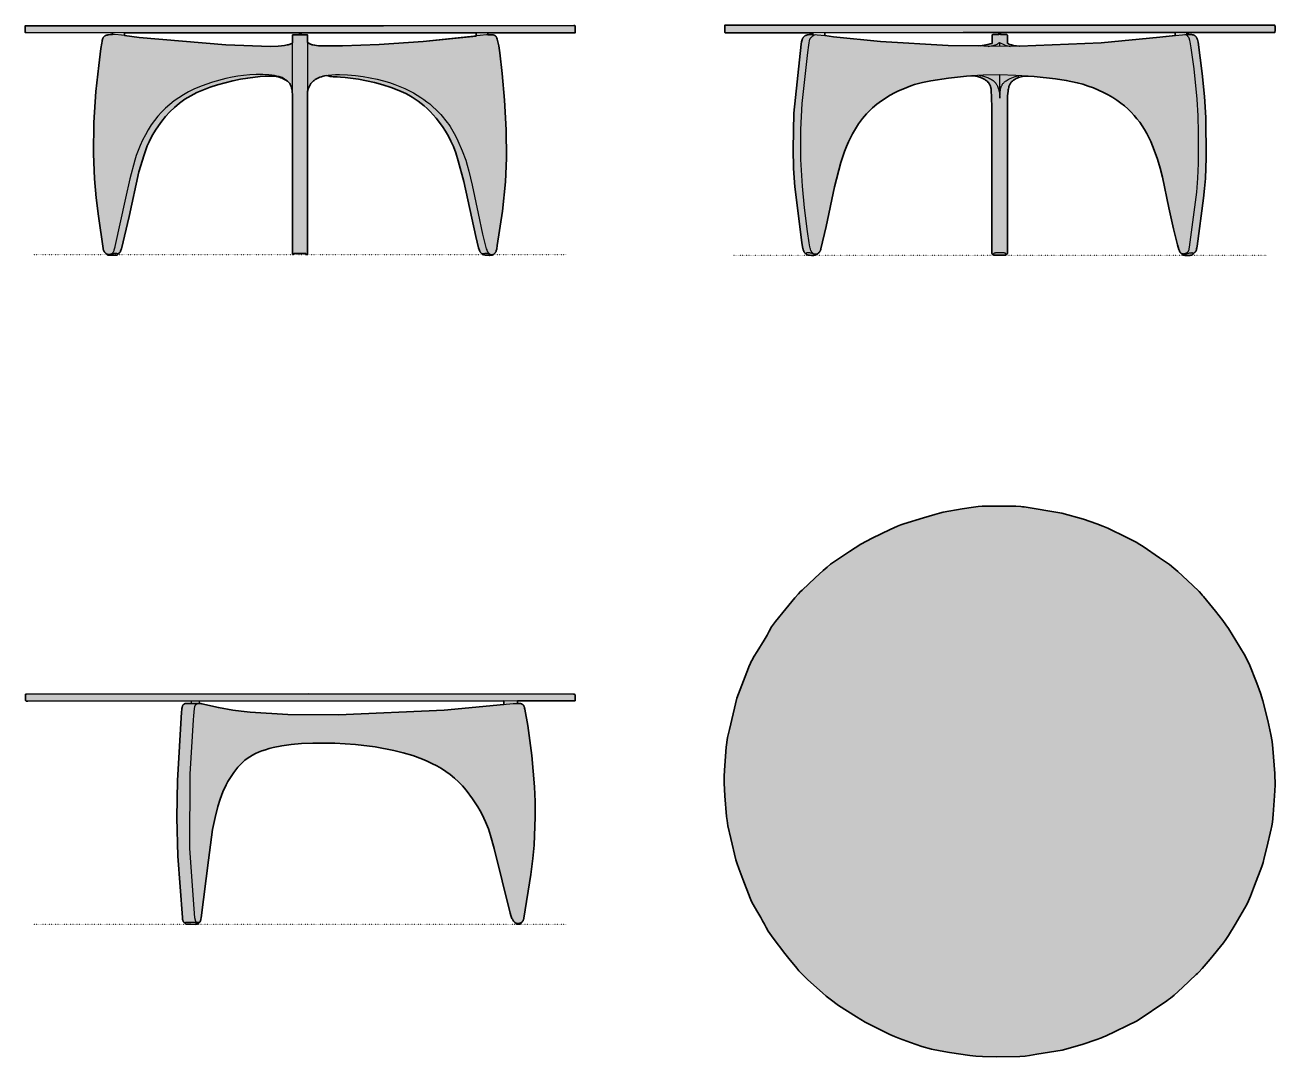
# Model space of a CAD drawing. Header units: millimetres. Extents: x -16 to 2369, y -1531 to 438.
import ezdxf

# ---------------------------------------------------------------- set-up
doc = ezdxf.new("R2010")
doc.units = ezdxf.units.MM
doc.linetypes.add('Dots', pattern=[1, 0, -1])
doc.layers.add('Blocks', color=7, linetype='Continuous')
doc.layers.add('Blocks$Fill', color=7, linetype='Continuous', true_color=0xffffff)
for name, color, linetype, lineweight, true_color in [('Blocks$Inner', 7, 'Continuous', 25, 0x007f00), ('Blocks$Outline', 7, 'Continuous', 35, 0xff3f3f), ('Groud', 7, 'Dots', 25, 0x243775)]:
    doc.layers.add(name, color=color, linetype=linetype, lineweight=lineweight, true_color=true_color)

# ---------------------------------------------------------------- blocks, each defined once
blk = doc.blocks.new('PK60 Coffee Table Top')
at = {"layer": 'Blocks$Fill'}
blk.add_hatch(color=256, dxfattribs=at).paths.add_polyline_path([(222.2, -471.7), (214.5, -462.7), (192, -433.5), (182.8, -419.7), (178.8, -413), (175.4, -406.4), (172, -399.9), (168.5, -393.6), (161.1, -381.3), (154.1, -369.2), (151, -363.1), (148.3, -356.9), (134, -320.5), (126.4, -300.1), (123.4, -291.2), (121.2, -283.8), (111.1, -242.8), (106, -219.2), (104.2, -209), (103.6, -204.7), (103.2, -200.9), (100, -161.9), (99, -137.5), (99, -124.9), (99.5, -112.6), (102.8, -68.8), (105.3, -50.6), (106.9, -42.5), (108.7, -35.2), (123, 24.9), (145.4, 82.8), (146.7, 86.3), (148.1, 89.7), (149.7, 93.1), (151.5, 96.7), (155.9, 104.5), (161.7, 114), (174.9, 135.5), (180.5, 145.1), (184.6, 152.8), (185.5, 154.5), (186.6, 156.3), (189.3, 160.6), (196.7, 170.8), (216.5, 195.2), (233.6, 216), (240.5, 223.8), (244, 227.4), (247.8, 230.9), (272.4, 254.3), (287.7, 268.5), (295, 274.8), (301.7, 280), (337.5, 304.7), (359.6, 318.3), (370.5, 324.4), (380.9, 329.7), (415.3, 346.4), (429.1, 352.8), (435.5, 355.3), (441.6, 357.4), (479.2, 369), (500.3, 375.3), (509.3, 377.6), (516.2, 379.2), (553, 385.9), (574.3, 389.2), (583.5, 390.3), (591.1, 390.9), (632.6, 391.2), (655.4, 390.7), (664.5, 390.2), (668.1, 389.9), (670.9, 389.5), (743.1, 377.9), (784, 366.1), (809.6, 357.4), (821, 353), (830.5, 348.8), (867.2, 331.2), (884.5, 322.2), (891.8, 318), (895, 316), (897.8, 314.1), (929.3, 292.7), (948, 279.4), (956.7, 272.8), (964.3, 266.3), (992.5, 240.4), (1004.6, 228.4), (1009.4, 223.1), (1011.4, 220.8), (1013.1, 218.6), (1035.9, 190.6), (1049.8, 173.1), (1055.9, 164.8), (1060.9, 157.4), (1081.8, 123.4), (1092.4, 105.4), (1096.7, 97.2), (1100.2, 90), (1115, 53.4), (1122, 34), (1124.7, 25.9), (1126.4, 19.6), (1136, -18.2), (1141.7, -44.6), (1144, -58.1), (1145.6, -71.2), (1149.2, -119.3), (1149.6, -141.1), (1149.2, -151.5), (1148.5, -161.5), (1145.8, -197), (1144.5, -211.8), (1143.4, -218.6), (1142.8, -221.8), (1142.1, -224.8), (1134.1, -260.1), (1129.2, -280.1), (1126.7, -289), (1124.2, -296.4), (1110.6, -333), (1102.7, -353.1), (1099, -361.8), (1095.6, -369), (1073.9, -407.2), (1061, -427.8), (1055.6, -436), (1051.4, -441.8), (1026, -473.1), (1010.7, -490.9), (1004.3, -497.9), (1001.6, -500.7), (999.3, -502.8), (973.2, -527.3), (957.3, -541.7), (949.9, -547.8), (946.5, -550.3), (943.4, -552.5), (886.6, -590.8), (826.3, -620.1), (822.7, -621.7), (818.4, -623.5), (808, -627.4), (783.5, -635.5), (759.7, -642.7), (743.8, -646.9), (694.9, -654.8), (681.2, -657.2), (673.2, -658.4), (662.6, -659.2), (618.8, -659.9), (591.3, -659.1), (578.6, -658.2), (567.5, -657), (528.7, -651.4), (510.8, -648.2), (494.2, -644.7), (475.9, -639.6), (454.4, -632.5), (433, -624.6), (423.4, -620.6), (415, -616.8), (384.1, -601.8), (368, -593.4), (351.2, -583.5), (316.9, -561.4), (300.8, -549.7), (293.3, -543.6), (286.3, -537.3), (258.6, -512.4), (246.4, -500.9), (241.4, -495.5), (239.2, -492.9), (237.2, -490.5)], flags=0)
at = {"layer": 'Blocks$Inner'}
blk.add_lwpolyline([(222.2, -471.7), (214.5, -462.7), (192, -433.5), (182.8, -419.7), (178.8, -413), (175.4, -406.4), (172, -399.9), (168.5, -393.6), (161.1, -381.3), (154.1, -369.2), (151, -363.1), (148.3, -356.9), (134, -320.5), (126.4, -300.1), (123.4, -291.2), (121.2, -283.8), (111.1, -242.8), (106, -219.2), (104.2, -209), (103.6, -204.7), (103.2, -200.9), (100, -161.9), (99, -137.5), (99, -124.9), (99.5, -112.6), (102.8, -68.8), (105.3, -50.6), (106.9, -42.5), (108.7, -35.2), (123, 24.9), (145.4, 82.8), (146.7, 86.3), (148.1, 89.7), (149.7, 93.1), (151.5, 96.7), (155.9, 104.5), (161.7, 114), (174.9, 135.5), (180.5, 145.1), (184.6, 152.8), (185.5, 154.5), (186.6, 156.3), (189.3, 160.6), (196.7, 170.8), (216.5, 195.2), (233.6, 216), (240.5, 223.8), (244, 227.4), (247.8, 230.9), (272.4, 254.3), (287.7, 268.5), (295, 274.8), (301.7, 280), (337.5, 304.7), (359.6, 318.3), (370.5, 324.4), (380.9, 329.7), (415.3, 346.4), (429.1, 352.8), (435.5, 355.3), (441.6, 357.4), (479.2, 369), (500.3, 375.3), (509.3, 377.6), (516.2, 379.2), (553, 385.9), (574.3, 389.2), (583.5, 390.3), (591.1, 390.9), (632.6, 391.2), (655.4, 390.7), (664.5, 390.2), (668.1, 389.9), (670.9, 389.5), (743.1, 377.9), (784, 366.1), (809.6, 357.4), (821, 353), (830.5, 348.8), (867.2, 331.2), (884.5, 322.2), (891.8, 318), (895, 316), (897.8, 314.1), (929.3, 292.7), (948, 279.4), (956.7, 272.8), (964.3, 266.3), (992.5, 240.4), (1004.6, 228.4), (1009.4, 223.1), (1011.4, 220.8), (1013.1, 218.6), (1035.9, 190.6), (1049.8, 173.1), (1055.9, 164.8), (1060.9, 157.4), (1081.8, 123.4), (1092.4, 105.4), (1096.7, 97.2), (1100.2, 90), (1115, 53.4), (1122, 34), (1124.7, 25.9), (1126.4, 19.6), (1136, -18.2), (1141.7, -44.6), (1144, -58.1), (1145.6, -71.2), (1149.2, -119.3), (1149.6, -141.1), (1149.2, -151.5), (1148.5, -161.5), (1145.8, -197), (1144.5, -211.8), (1143.4, -218.6), (1142.8, -221.8), (1142.1, -224.8), (1134.1, -260.1), (1129.2, -280.1), (1126.7, -289), (1124.2, -296.4), (1110.6, -333), (1102.7, -353.1), (1099, -361.8), (1095.6, -369), (1073.9, -407.2), (1061, -427.8), (1055.6, -436), (1051.4, -441.8), (1026, -473.1), (1010.7, -490.9), (1004.3, -497.9), (1001.6, -500.7), (999.3, -502.8), (973.2, -527.3), (957.3, -541.7), (949.9, -547.8), (946.5, -550.3), (943.4, -552.5), (886.6, -590.8), (826.3, -620.1), (822.7, -621.7), (818.4, -623.5), (808, -627.4), (783.5, -635.5), (759.7, -642.7), (743.8, -646.9), (694.9, -654.8), (681.2, -657.2), (673.2, -658.4), (662.6, -659.2), (618.8, -659.9), (591.3, -659.1), (578.6, -658.2), (567.5, -657), (528.7, -651.4), (510.8, -648.2), (494.2, -644.7), (475.9, -639.6), (454.4, -632.5), (433, -624.6), (423.4, -620.6), (415, -616.8), (384.1, -601.8), (368, -593.4), (351.2, -583.5), (316.9, -561.4), (300.8, -549.7), (293.3, -543.6), (286.3, -537.3), (258.6, -512.4), (246.4, -500.9), (241.4, -495.5), (239.2, -492.9), (237.2, -490.5)], close=True, dxfattribs=at)
at = {"layer": 'Blocks$Outline'}
blk.add_lwpolyline([(222.2, -471.7), (214.5, -462.7), (192, -433.5), (182.8, -419.7), (178.8, -413), (175.4, -406.4), (172, -399.9), (168.5, -393.6), (161.1, -381.3), (154.1, -369.2), (151, -363.1), (148.3, -356.9), (134, -320.5), (126.4, -300.1), (123.4, -291.2), (121.2, -283.8), (111.1, -242.8), (106, -219.2), (104.2, -209), (103.6, -204.7), (103.2, -200.9), (100, -161.9), (99, -137.5), (99, -124.9), (99.5, -112.6), (102.8, -68.8), (105.3, -50.6), (106.9, -42.5), (108.7, -35.2), (123, 24.9), (145.4, 82.8), (146.7, 86.3), (148.1, 89.7), (149.7, 93.1), (151.5, 96.7), (155.9, 104.5), (161.7, 114), (174.9, 135.5), (180.5, 145.1), (184.6, 152.8), (185.5, 154.5), (186.6, 156.3), (189.3, 160.6), (196.7, 170.8), (216.5, 195.2), (233.6, 216), (240.5, 223.8), (244, 227.4), (247.8, 230.9), (272.4, 254.3), (287.7, 268.5), (295, 274.8), (301.7, 280), (337.5, 304.7), (359.6, 318.3), (370.5, 324.4), (380.9, 329.7), (415.3, 346.4), (429.1, 352.8), (435.5, 355.3), (441.6, 357.4), (479.2, 369), (500.3, 375.3), (509.3, 377.6), (516.2, 379.2), (553, 385.9), (574.3, 389.2), (583.5, 390.3), (591.1, 390.9), (632.6, 391.2), (655.4, 390.7), (664.5, 390.2), (668.1, 389.9), (670.9, 389.5), (743.1, 377.9), (784, 366.1), (809.6, 357.4), (821, 353), (830.5, 348.8), (867.2, 331.2), (884.5, 322.2), (891.8, 318), (895, 316), (897.8, 314.1), (929.3, 292.7), (948, 279.4), (956.7, 272.8), (964.3, 266.3), (992.5, 240.4), (1004.6, 228.4), (1009.4, 223.1), (1011.4, 220.8), (1013.1, 218.6), (1035.9, 190.6), (1049.8, 173.1), (1055.9, 164.8), (1060.9, 157.4), (1081.8, 123.4), (1092.4, 105.4), (1096.7, 97.2), (1100.2, 90), (1115, 53.4), (1122, 34), (1124.7, 25.9), (1126.4, 19.6), (1136, -18.2), (1141.7, -44.6), (1144, -58.1), (1145.6, -71.2), (1149.2, -119.3), (1149.6, -141.1), (1149.2, -151.5), (1148.5, -161.5), (1145.8, -197), (1144.5, -211.8), (1143.4, -218.6), (1142.8, -221.8), (1142.1, -224.8), (1134.1, -260.1), (1129.2, -280.1), (1126.7, -289), (1124.2, -296.4), (1110.6, -333), (1102.7, -353.1), (1099, -361.8), (1095.6, -369), (1073.9, -407.2), (1061, -427.8), (1055.6, -436), (1051.4, -441.8), (1026, -473.1), (1010.7, -490.9), (1004.3, -497.9), (1001.6, -500.7), (999.3, -502.8), (973.2, -527.3), (957.3, -541.7), (949.9, -547.8), (946.5, -550.3), (943.4, -552.5), (886.6, -590.8), (826.3, -620.1), (822.7, -621.7), (818.4, -623.5), (808, -627.4), (783.5, -635.5), (759.7, -642.7), (743.8, -646.9), (694.9, -654.8), (681.2, -657.2), (673.2, -658.4), (662.6, -659.2), (618.8, -659.9), (591.3, -659.1), (578.6, -658.2), (567.5, -657), (528.7, -651.4), (510.8, -648.2), (494.2, -644.7), (475.9, -639.6), (454.4, -632.5), (433, -624.6), (423.4, -620.6), (415, -616.8), (384.1, -601.8), (368, -593.4), (351.2, -583.5), (316.9, -561.4), (300.8, -549.7), (293.3, -543.6), (286.3, -537.3), (258.6, -512.4), (246.4, -500.9), (241.4, -495.5), (239.2, -492.9), (237.2, -490.5)], close=True, dxfattribs=at)
blk = doc.blocks.new('PK60 Coffee Table Side')
at = {"layer": 'Blocks$Fill'}
blk.add_hatch(color=256, dxfattribs=at).paths.add_polyline_path([(898, 419.3), (784.3, 408.2), (582.6, 399.4), (486.1, 400.1), (413.7, 404.6), (396.8, 406.4), (380.9, 408.5), (353.5, 413.5), (321.9, 420.6), (320.1, 421), (318.5, 421.2), (317.7, 421.3), (317, 421.3), (317, 421.4), (292.3, 421.3), (291.1, 421.2), (290.6, 421.2), (290, 421.1), (289.5, 420.9), (289.1, 420.8), (288.6, 420.6), (288.4, 420.5), (288.2, 420.4), (288, 420.3), (287.8, 420.2), (287.6, 420), (287.4, 419.9), (287.2, 419.7), (287, 419.6), (286.8, 419.4), (286.6, 419.3), (286.5, 419.1), (286.3, 418.9), (286.2, 418.7), (286, 418.5), (285.7, 418), (285.4, 417.5), (285.1, 417), (284.9, 416.4), (284.7, 415.7), (284.4, 415), (284.1, 413.5), (283.7, 411.7), (283.4, 409.7), (283, 404.9), (275.2, 274.3), (273.9, 204), (276, 129.8), (284.6, 13), (284.9, 10.3), (285.1, 9.1), (285.4, 8.1), (285.6, 7.3), (285.9, 6.5), (286, 6.1), (286.2, 5.8), (286.3, 5.5), (286.5, 5.2), (286.6, 4.9), (286.8, 4.7), (287, 4.4), (287.2, 4.2), (287.3, 4), (287.5, 3.8), (287.9, 3.4), (288.3, 3.1), (288.7, 2.7), (289.6, 2.1), (289.6, 2), (289.6, 1.9), (289.7, 1.8), (289.8, 1.7), (289.8, 1.6), (289.9, 1.6), (290, 1.5), (290, 1.4), (290.1, 1.3), (290.2, 1.3), (290.3, 1.2), (290.4, 1.1), (290.5, 1.1), (290.6, 1), (290.8, 0.9), (291, 0.8), (291.2, 0.7), (291.5, 0.6), (291.8, 0.5), (292.1, 0.4), (292.4, 0.3), (293, 0.2), (293.8, 0.1), (294.5, 0), (296.3, -0.1), (300.5, -0.1), (309.5, -0.2), (310.5, -0.1), (311.4, 0), (311.8, 0.1), (312.2, 0.1), (312.6, 0.3), (313, 0.4), (313.3, 0.5), (313.7, 0.6), (313.8, 0.7), (314, 0.8), (314.1, 0.9), (314.3, 1), (314.4, 1.1), (314.5, 1.2), (314.6, 1.3), (314.8, 1.4), (314.9, 1.5), (315, 1.7), (315.1, 1.8), (315.1, 1.9), (315.3, 2), (315.4, 2.1), (315.5, 2.2), (315.7, 2.3), (316, 2.5), (316.3, 2.7), (316.6, 3), (316.9, 3.3), (317.2, 3.7), (317.3, 3.7), (317.4, 3.8), (317.5, 3.9), (317.6, 4), (317.7, 4.1), (317.9, 4.2), (318, 4.3), (318.1, 4.5), (318.2, 4.6), (318.3, 4.7), (318.5, 5), (318.7, 5.3), (318.9, 5.7), (319, 6.1), (319.2, 6.5), (319.5, 7.4), (319.8, 8.4), (320.1, 9.6), (320.6, 12.4), (334.2, 122), (342.4, 181.1), (346.9, 204), (352, 224.6), (356.5, 239), (361.9, 252.8), (368.1, 266), (371.4, 272.2), (375, 278.3), (378.7, 284.1), (382.5, 289.7), (386.5, 294.9), (390.7, 299.9), (394.9, 304.5), (399.3, 308.8), (403.8, 312.8), (408.4, 316.3), (413.2, 319.6), (418.4, 322.7), (424, 325.5), (430, 328.2), (436.3, 330.7), (443.1, 333), (450.3, 335.1), (457.9, 337), (474.3, 340.3), (492.3, 342.8), (512, 344.6), (533.3, 345.6), (575.8, 345.7), (615.2, 343.2), (652.3, 338.3), (687.8, 331.5), (705.7, 327.2), (724.1, 321.8), (742.5, 315.1), (751.7, 311.2), (760.8, 306.9), (769.8, 302.2), (778.7, 297.1), (787.3, 291.5), (795.6, 285.5), (803.7, 278.9), (811.5, 271.8), (818.9, 264.2), (825.9, 256), (838.3, 239.5), (848.4, 224.1), (852.7, 216.7), (856.6, 209.5), (863.2, 195.6), (868.4, 182.3), (872.7, 169.4), (879.7, 144.4), (910, 21.4), (911.2, 17), (911.9, 15), (912.6, 13.1), (913.4, 11.3), (914.2, 9.7), (915, 8.2), (915.5, 7.5), (915.9, 6.9), (916.4, 6.2), (916.9, 5.6), (917.4, 5.1), (917.8, 4.6), (918.4, 4.1), (918.9, 3.7), (919, 3.6), (919.3, 3), (919.7, 2.6), (920, 2.1), (920.2, 1.9), (920.4, 1.7), (920.6, 1.6), (920.8, 1.4), (921, 1.2), (921.2, 1.1), (921.4, 0.9), (921.6, 0.8), (921.9, 0.7), (922.1, 0.6), (922.3, 0.5), (922.5, 0.4), (922.8, 0.3), (923, 0.3), (923.2, 0.2), (923.5, 0.1), (923.8, 0.1), (924, 0.1), (924.5, 0), (925.1, 0), (925.7, 0), (926.3, 0.1), (926.8, 0.2), (927.4, 0.3), (927.9, 0.4), (928.4, 0.5), (928.9, 0.7), (929.4, 0.9), (929.6, 1), (929.8, 1.1), (930, 1.2), (930.2, 1.3), (930.4, 1.5), (930.5, 1.6), (930.7, 1.7), (930.9, 1.9), (931, 2), (931.2, 2.2), (931.3, 2.4), (931.5, 2.5), (931.6, 2.7), (931.7, 2.9), (931.9, 3.1), (932, 3.3), (932.1, 3.5), (932.2, 3.7), (932.3, 3.9), (932.3, 4.1), (932.7, 4.5), (933, 4.8), (933.3, 5.2), (933.6, 5.6), (933.9, 5.9), (934.2, 6.4), (934.5, 6.8), (934.7, 7.2), (934.9, 7.7), (935.3, 8.6), (935.7, 9.6), (936, 10.6), (936.3, 11.7), (949.3, 94.9), (953.2, 125.2), (955.7, 151.1), (957.7, 204.9), (957.7, 234.5), (956.5, 262.3), (951.2, 322.1), (943.5, 379), (937.9, 410.5), (937.5, 412.4), (937.1, 414.1), (936.8, 414.9), (936.6, 415.6), (936.3, 416.3), (936, 416.9), (935.8, 417.2), (935.6, 417.4), (935.5, 417.7), (935.3, 418), (935.1, 418.2), (934.9, 418.4), (934.7, 418.7), (934.5, 418.9), (934.2, 419.1), (934, 419.3), (933.8, 419.5), (933.5, 419.6), (933.2, 419.8), (933, 419.9), (932.7, 420.1), (932.4, 420.2), (932.1, 420.3), (931.8, 420.5), (931.1, 420.7), (930.4, 420.9), (929.6, 421), (928.8, 421.1), (928, 421.2), (926.1, 421.3), (924, 421.3), (924, 426.2), (1028.5, 426.3), (1031.2, 426.1), (1031.7, 426.1), (1032.1, 426.2), (1032.5, 426.2), (1032.7, 426.2), (1032.9, 426.3), (1033.1, 426.3), (1033.3, 426.4), (1033.4, 426.4), (1033.4, 426.4), (1033.5, 426.4), (1033.6, 426.5), (1033.7, 426.5), (1033.7, 426.6), (1033.8, 426.6), (1033.9, 426.7), (1033.9, 426.7), (1034, 426.8), (1034, 426.8), (1034.1, 426.9), (1034.1, 426.9), (1034.1, 427), (1034.1, 427), (1034.1, 427), (1034.2, 427), (1034.2, 427.1), (1034.2, 427.1), (1034.2, 427.2), (1034.2, 427.2), (1034.2, 427.2), (1034.2, 427.3), (1034.2, 427.4), (1034.3, 427.5), (1034.3, 436.2), (1034.3, 436.5), (1034.2, 436.8), (1034.2, 436.9), (1034.2, 437.1), (1034.2, 437.2), (1034.1, 437.3), (1034.1, 437.4), (1034.1, 437.6), (1034, 437.7), (1033.9, 437.8), (1033.9, 437.9), (1033.8, 438), (1033.7, 438.1), (1033.7, 438.2), (1033.6, 438.2), (1033.6, 438.3), (1033.5, 438.4), (1033.4, 438.5), (1033.2, 438.5), (1033.1, 438.6), (1033, 438.7), (1032.9, 438.8), (1032.7, 438.8), (1032.5, 438.9), (1032.4, 438.9), (1032.2, 439), (1032, 439), (1031.8, 439.1), (1031.6, 439.1), (1031.1, 439.1), (524.7, 439.7), (-12.9, 439.3), (-13.2, 439.2), (-13.4, 439.2), (-13.5, 439.2), (-13.6, 439.2), (-13.7, 439.1), (-13.8, 439.1), (-13.9, 439.1), (-13.9, 439.1), (-14, 439.1), (-14, 439), (-14, 439), (-14.1, 439), (-14.1, 439), (-14.1, 439), (-14.2, 438.9), (-14.2, 438.9), (-14.2, 438.9), (-14.3, 438.8), (-14.3, 438.8), (-14.3, 438.8), (-14.3, 438.8), (-14.4, 438.7), (-14.4, 438.7), (-14.4, 438.7), (-14.4, 438.6), (-14.4, 438.6), (-14.4, 438.5), (-14.5, 438.5), (-14.5, 438.4), (-14.5, 438.3), (-14.5, 438.2), (-14.5, 438), (-14.6, 437.8), (-14.6, 437.2), (-14.6, 428.4), (-14.6, 428.1), (-14.5, 428), (-14.5, 427.8), (-14.5, 427.7), (-14.5, 427.6), (-14.4, 427.4), (-14.4, 427.3), (-14.4, 427.1), (-14.3, 427), (-14.2, 426.9), (-14.2, 426.8), (-14.1, 426.7), (-14, 426.5), (-14, 426.5), (-13.9, 426.4), (-13.8, 426.3), (-13.7, 426.2), (-13.6, 426.1), (-13.4, 426), (-13.3, 426), (-13.1, 425.9), (-12.9, 425.8), (-12.7, 425.7), (-12.5, 425.7), (-12.3, 425.6), (-12.1, 425.6), (-11.9, 425.5), (-11.6, 425.5), (-11.1, 425.4), (-10.5, 425.4), (898, 426.2)], flags=0)
at = {"layer": 'Blocks$Inner'}
for p, q in [((283.4, 409.7, 0), (283, 404.9, 0)), ((283.7, 411.7, 0), (283.4, 409.7, 0)), ((284.1, 413.5, 0), (283.7, 411.7, 0)), ((284.4, 415, 0), (284.1, 413.5, 0)), ((284.7, 415.7, 0), (284.4, 415, 0)), ((284.9, 416.4, 0), (284.7, 415.7, 0)), ((285.1, 417, 0), (284.9, 416.4, 0)), ((285.4, 417.5, 0), (285.1, 417, 0)), ((285.7, 418, 0), (285.4, 417.5, 0)), ((286, 418.5, 0), (285.7, 418, 0)), ((286.2, 418.7, 0), (286, 418.5, 0)), ((286.3, 418.9, 0), (286.2, 418.7, 0)), ((286.5, 419.1, 0), (286.3, 418.9, 0)), ((286.6, 419.3, 0), (286.5, 419.1, 0)), ((286.8, 419.4, 0), (286.6, 419.3, 0)), ((287, 419.6, 0), (286.8, 419.4, 0)), ((287.2, 419.7, 0), (287, 419.6, 0)), ((287.4, 419.9, 0), (287.2, 419.7, 0)), ((287.6, 420, 0), (287.4, 419.9, 0)), ((287.8, 420.2, 0), (287.6, 420, 0)), ((288, 420.3, 0), (287.8, 420.2, 0)), ((288.2, 420.4, 0), (288, 420.3, 0)), ((288.4, 420.5, 0), (288.2, 420.4, 0)), ((288.6, 420.6, 0), (288.4, 420.5, 0)), ((289.1, 420.8, 0), (288.6, 420.6, 0)), ((289.5, 420.9, 0), (289.1, 420.8, 0)), ((290, 421.1, 0), (289.5, 420.9, 0)), ((290.6, 421.2, 0), (290, 421.1, 0)), ((291.1, 421.2, 0), (290.6, 421.2, 0)), ((292.3, 421.3, 0), (291.1, 421.2, 0)), ((293.5, 421.4, 0), (292.3, 421.3, 0)), ((317, 421.4, 0), (293.5, 421.4, 0)), ((283, 404.9, 0), (275.2, 274.3, 0)), ((275.2, 274.3, 0), (273.9, 204, 0)), ((273.9, 204, 0), (276, 129.8, 0)), ((276, 129.8, 0), (284.6, 13, 0)), ((284.6, 13, 0), (284.9, 10.3, 0)), ((284.9, 10.3, 0), (285.1, 9.1, 0)), ((285.1, 9.1, 0), (285.4, 8.1, 0)), ((285.4, 8.1, 0), (285.6, 7.3, 0)), ((285.6, 7.3, 0), (285.9, 6.5, 0)), ((285.9, 6.5, 0), (286, 6.1, 0)), ((286, 6.1, 0), (286.2, 5.8, 0)), ((286.2, 5.8, 0), (286.3, 5.5, 0)), ((286.3, 5.5, 0), (286.5, 5.2, 0)), ((286.5, 5.2, 0), (286.6, 4.9, 0)), ((286.6, 4.9, 0), (286.8, 4.7, 0)), ((286.8, 4.7, 0), (287, 4.4, 0)), ((287, 4.4, 0), (287.2, 4.2, 0)), ((287.2, 4.2, 0), (287.3, 4, 0)), ((287.3, 4, 0), (287.5, 3.8, 0)), ((287.5, 3.8, 0), (287.9, 3.4, 0)), ((287.9, 3.4, 0), (288.3, 3.1, 0)), ((288.3, 3.1, 0), (288.7, 2.7, 0)), ((288.7, 2.7, 0), (289.6, 2.1, 0)), ((289.6, 2.1, 0), (289.6, 2, 0)), ((289.6, 2, 0), (289.6, 1.9, 0)), ((289.6, 1.9, 0), (289.7, 1.8, 0)), ((289.7, 1.8, 0), (289.8, 1.7, 0)), ((289.8, 1.7, 0), (289.8, 1.6, 0)), ((289.8, 1.6, 0), (289.9, 1.6, 0)), ((289.9, 1.6, 0), (290, 1.5, 0)), ((290, 1.5, 0), (290, 1.4, 0)), ((290, 1.4, 0), (290.1, 1.3, 0)), ((290.1, 1.3, 0), (290.2, 1.3, 0)), ((290.2, 1.3, 0), (290.3, 1.2, 0)), ((290.3, 1.2, 0), (290.4, 1.1, 0)), ((290.4, 1.1, 0), (290.5, 1.1, 0)), ((290.5, 1.1, 0), (290.6, 1, 0)), ((290.6, 1, 0), (290.8, 0.9, 0)), ((290.8, 0.9, 0), (291, 0.8, 0)), ((291, 0.8, 0), (291.2, 0.7, 0)), ((291.2, 0.7, 0), (291.5, 0.6, 0)), ((291.5, 0.6, 0), (291.8, 0.5, 0)), ((291.8, 0.5, 0), (292.1, 0.4, 0)), ((292.1, 0.4, 0), (292.4, 0.3, 0)), ((292.4, 0.3, 0), (293, 0.2, 0)), ((293, 0.2, 0), (293.8, 0.1, 0)), ((293.8, 0.1, 0), (294.5, 0, 0)), ((294.5, 0, 0), (296.3, -0.1, 0)), ((311.4, 0, 0), (311.8, 0.1, 0)), ((311.8, 0.1, 0), (312.2, 0.1, 0)), ((312.2, 0.1, 0), (312.6, 0.3, 0)), ((312.6, 0.3, 0), (313, 0.4, 0)), ((313, 0.4, 0), (313.3, 0.5, 0)), ((313.3, 0.5, 0), (313.7, 0.6, 0)), ((313.7, 0.6, 0), (313.8, 0.7, 0)), ((313.8, 0.7, 0), (314, 0.8, 0)), ((314, 0.8, 0), (314.1, 0.9, 0)), ((314.1, 0.9, 0), (314.3, 1, 0)), ((314.3, 1, 0), (314.4, 1.1, 0)), ((314.4, 1.1, 0), (314.5, 1.2, 0)), ((314.5, 1.2, 0), (314.6, 1.3, 0)), ((314.6, 1.3, 0), (314.8, 1.4, 0)), ((314.8, 1.4, 0), (314.9, 1.5, 0)), ((314.9, 1.5, 0), (315, 1.7, 0)), ((315, 1.7, 0), (315.1, 1.8, 0)), ((315.1, 1.8, 0), (315.1, 1.9, 0)), ((296.3, -0.1, 0), (300.5, -0.1, 0)), ((300.5, -0.1, 0), (309.5, -0.2, 0)), ((309.5, -0.2, 0), (310.5, -0.1, 0)), ((310.5, -0.1, 0), (311.4, 0, 0))]:
    blk.add_line(p, q, dxfattribs=at)
for points in [[(1028.5, 426.3), (-10.5, 425.4), (-11.1, 425.4), (-11.6, 425.5), (-11.9, 425.5), (-12.1, 425.6), (-12.3, 425.6), (-12.5, 425.7), (-12.7, 425.7), (-12.9, 425.8), (-13.1, 425.9), (-13.3, 426), (-13.4, 426), (-13.6, 426.1), (-13.7, 426.2), (-13.8, 426.3), (-13.9, 426.4), (-14, 426.5), (-14, 426.5), (-14.1, 426.7), (-14.2, 426.8), (-14.2, 426.9), (-14.3, 427), (-14.4, 427.1), (-14.4, 427.3), (-14.4, 427.4), (-14.5, 427.6), (-14.5, 427.7), (-14.5, 427.8), (-14.5, 428), (-14.6, 428.1), (-14.6, 428.4), (-14.6, 437.2), (-14.6, 437.8), (-14.5, 438), (-14.5, 438.2), (-14.5, 438.3), (-14.5, 438.4), (-14.5, 438.5), (-14.4, 438.5), (-14.4, 438.6), (-14.4, 438.6), (-14.4, 438.7), (-14.4, 438.7), (-14.4, 438.7), (-14.3, 438.8), (-14.3, 438.8), (-14.3, 438.8), (-14.3, 438.8), (-14.2, 438.9), (-14.2, 438.9), (-14.2, 438.9), (-14.1, 439), (-14.1, 439), (-14.1, 439), (-14, 439), (-14, 439), (-14, 439.1), (-13.9, 439.1), (-13.9, 439.1), (-13.8, 439.1), (-13.7, 439.1), (-13.6, 439.2), (-13.5, 439.2), (-13.4, 439.2), (-13.2, 439.2), (-12.9, 439.3), (-12.5, 439.3), (524.7, 439.7), (1031.1, 439.1), (1031.6, 439.1), (1031.8, 439.1), (1032, 439), (1032.2, 439), (1032.4, 438.9), (1032.5, 438.9), (1032.7, 438.8), (1032.9, 438.8), (1033, 438.7), (1033.1, 438.6), (1033.2, 438.5), (1033.4, 438.5), (1033.5, 438.4), (1033.6, 438.3), (1033.6, 438.2), (1033.7, 438.2), (1033.7, 438.1), (1033.8, 438), (1033.9, 437.9), (1033.9, 437.8), (1034, 437.7), (1034.1, 437.6), (1034.1, 437.4), (1034.1, 437.3), (1034.2, 437.2), (1034.2, 437.1), (1034.2, 436.9), (1034.2, 436.8), (1034.3, 436.5), (1034.3, 436.2), (1034.3, 427.5), (1034.2, 427.4), (1034.2, 427.3), (1034.2, 427.2), (1034.2, 427.2), (1034.2, 427.2), (1034.2, 427.1), (1034.2, 427.1), (1034.2, 427), (1034.1, 427), (1034.1, 427), (1034.1, 427), (1034.1, 426.9), (1034.1, 426.9), (1034, 426.8), (1034, 426.8), (1033.9, 426.7), (1033.9, 426.7), (1033.8, 426.6), (1033.7, 426.6), (1033.7, 426.5), (1033.6, 426.5), (1033.5, 426.4), (1033.4, 426.4), (1033.4, 426.4), (1033.3, 426.4), (1033.1, 426.3), (1032.9, 426.3), (1032.7, 426.2), (1032.5, 426.2), (1032.1, 426.2), (1031.7, 426.1), (1031.2, 426.1), (1030.3, 426.2)], [(320.1, 421), (321.9, 420.6), (353.5, 413.5), (380.9, 408.5), (396.8, 406.4), (413.7, 404.6), (486.1, 400.1), (582.6, 399.4), (784.3, 408.2), (916, 421.1), (921.6, 421.3), (926.1, 421.3), (928, 421.2), (928.8, 421.1), (929.6, 421), (930.4, 420.9), (931.1, 420.7), (931.8, 420.5), (932.1, 420.3), (932.4, 420.2), (932.7, 420.1), (933, 419.9), (933.2, 419.8), (933.5, 419.6), (933.8, 419.5), (934, 419.3), (934.2, 419.1), (934.5, 418.9), (934.7, 418.7), (934.9, 418.4), (935.1, 418.2), (935.3, 418), (935.5, 417.7), (935.6, 417.4), (935.8, 417.2), (936, 416.9), (936.3, 416.3), (936.6, 415.6), (936.8, 414.9), (937.1, 414.1), (937.5, 412.4), (937.9, 410.5), (943.5, 379), (951.2, 322.1), (956.5, 262.3), (957.7, 234.5), (957.7, 204.9), (955.7, 151.1), (953.2, 125.2), (949.3, 94.9), (936.3, 11.7), (936, 10.6), (935.7, 9.6), (935.3, 8.6), (934.9, 7.7), (934.7, 7.2), (934.5, 6.8), (934.2, 6.4), (933.9, 5.9), (933.6, 5.6), (933.3, 5.2), (933, 4.8), (932.7, 4.5), (932.3, 4.1), (931.9, 3.8), (931.6, 3.5), (931.1, 3.2), (930.7, 3), (930.3, 2.7), (929.8, 2.5), (929.3, 2.3), (928.8, 2.1), (928.3, 2), (927.8, 1.9), (927.2, 1.7), (926.6, 1.7), (926, 1.6), (925.4, 1.6), (924.8, 1.6), (924.1, 1.6), (923.8, 1.6), (923.5, 1.6), (923.2, 1.7), (922.9, 1.7), (922.6, 1.8), (922.3, 1.9), (922, 2), (921.7, 2.1), (921.1, 2.3), (920.5, 2.6), (920, 2.9), (919.4, 3.3), (918.9, 3.7), (918.4, 4.1), (917.8, 4.6), (917.4, 5.1), (916.9, 5.6), (916.4, 6.2), (915.9, 6.9), (915.5, 7.5), (915, 8.2), (914.2, 9.7), (913.4, 11.3), (912.6, 13.1), (911.9, 15), (911.2, 17), (910, 21.4), (879.7, 144.4), (872.7, 169.4), (868.4, 182.3), (863.2, 195.6), (856.6, 209.5), (852.7, 216.7), (848.4, 224.1), (838.3, 239.5), (825.9, 256), (818.9, 264.2), (811.5, 271.8), (803.7, 278.9), (795.6, 285.5), (787.3, 291.5), (778.7, 297.1), (769.8, 302.2), (760.8, 306.9), (751.7, 311.2), (742.5, 315.1), (724.1, 321.8), (705.7, 327.2), (687.8, 331.5), (652.3, 338.3), (615.2, 343.2), (575.8, 345.7), (533.3, 345.6), (512, 344.6), (492.3, 342.8), (474.3, 340.3), (457.9, 337), (450.3, 335.1), (443.1, 333), (436.3, 330.7), (430, 328.2), (424, 325.5), (418.4, 322.7), (413.2, 319.6), (408.4, 316.3), (403.8, 312.8), (399.3, 308.8), (394.9, 304.5), (390.7, 299.9), (386.5, 294.9), (382.5, 289.7), (378.7, 284.1), (375, 278.3), (371.4, 272.2), (368.1, 266), (361.9, 252.8), (356.5, 239), (352, 224.6), (346.9, 204), (342.4, 181.1), (334.2, 122), (320.6, 12.4), (320.1, 9.6), (319.8, 8.4), (319.5, 7.4), (319.2, 6.5), (319, 6.1), (318.9, 5.7), (318.7, 5.3), (318.5, 5), (318.3, 4.7), (318.2, 4.6), (318.1, 4.5), (318, 4.3), (317.9, 4.2), (317.7, 4.1), (317.6, 4), (317.5, 3.9), (317.4, 3.8), (317.3, 3.7), (317.1, 3.7), (317, 3.6), (316.9, 3.5), (316.7, 3.5), (316.6, 3.4), (316.4, 3.4), (316.3, 3.3), (316.1, 3.3), (316, 3.2), (315.7, 3.2), (315.3, 3.2), (315, 3.1), (314.6, 3.1), (314.2, 3.2), (313.8, 3.2), (313, 3.3), (312.8, 3.4), (312.7, 3.4), (312.6, 3.4), (312.5, 3.4), (312.4, 3.5), (312.3, 3.5), (312.2, 3.6), (312.1, 3.6), (312, 3.7), (311.9, 3.8), (311.8, 3.8), (311.7, 3.9), (311.6, 4), (311.6, 4.1), (311.4, 4.2), (311.2, 4.4), (311.1, 4.6), (310.9, 4.8), (310.7, 5.1), (310.6, 5.3), (310.5, 5.6), (310.2, 6.2), (309.9, 6.8), (309.7, 7.5), (309.5, 8.2), (309.3, 9), (309, 10.7), (308.7, 12.5), (307.1, 29.7), (299.1, 144.3), (299.4, 286.4), (306.1, 390.1), (306.5, 397.8), (306.9, 404.7), (307.6, 411.5), (307.9, 412.9), (308.1, 414.3), (308.3, 414.9), (308.5, 415.5), (308.7, 416.1), (308.9, 416.6), (309.2, 417.1), (309.4, 417.6), (309.7, 418.1), (310, 418.5), (310.2, 418.7), (310.3, 418.9), (310.5, 419.1), (310.7, 419.3), (310.9, 419.5), (311.1, 419.6), (311.2, 419.8), (311.4, 419.9), (311.7, 420.1), (311.9, 420.2), (312.1, 420.3), (312.3, 420.5), (312.6, 420.6), (312.8, 420.7), (313, 420.8), (313.3, 420.9), (313.8, 421), (314.4, 421.1), (315, 421.2), (315.6, 421.3), (316.3, 421.3), (317, 421.3), (317.7, 421.3), (318.5, 421.2)]]:
    blk.add_lwpolyline(points, close=True, dxfattribs=at)
for points in [[(302.1, 421.4), (302.1, 425.7)], [(317, 421.3), (317, 425.7)], [(898, 419.3), (898, 426.2)], [(924, 421.3), (924, 426.2)], [(289.6, 2.1), (289.7, 2.7), (289.7, 2.8), (289.7, 2.9), (289.7, 3), (289.8, 3.1), (289.8, 3.2), (289.8, 3.2), (289.9, 3.3), (289.9, 3.3), (289.9, 3.4), (289.9, 3.4), (290, 3.5), (290, 3.5), (290, 3.5), (290.1, 3.6), (290.1, 3.6), (290.2, 3.6), (290.2, 3.6), (290.3, 3.7), (290.3, 3.7), (290.4, 3.7), (290.4, 3.7), (290.5, 3.8), (290.6, 3.8), (290.8, 3.8), (290.9, 3.9), (291.3, 3.9), (291.8, 4), (294.5, 4), (302.7, 4.3), (304.7, 4.3), (306.5, 4.2), (307.2, 4.1), (307.6, 4), (307.9, 4), (308.2, 3.9), (308.5, 3.8), (308.6, 3.8), (308.8, 3.7), (308.9, 3.7), (309, 3.6), (310.7, 2.5), (311.2, 2.3), (311.7, 2), (311.9, 1.9), (312.2, 1.8), (312.4, 1.7), (312.7, 1.7), (313, 1.6), (313.2, 1.6), (313.3, 1.6), (313.5, 1.6), (313.6, 1.6), (313.7, 1.6), (313.9, 1.6), (314, 1.6), (314.1, 1.6), (314.3, 1.6), (314.4, 1.7), (314.6, 1.7), (314.7, 1.7), (314.8, 1.8), (315, 1.9), (315.1, 1.9), (315.3, 2), (315.4, 2.1), (315.5, 2.2), (315.7, 2.3), (316, 2.5), (316.3, 2.7), (316.6, 3), (316.9, 3.3), (317.2, 3.7)], [(919, 3.6), (919.3, 3), (919.7, 2.6), (920, 2.1), (920.2, 1.9), (920.4, 1.7), (920.6, 1.6), (920.8, 1.4), (921, 1.2), (921.2, 1.1), (921.4, 0.9), (921.6, 0.8), (921.9, 0.7), (922.1, 0.6), (922.3, 0.5), (922.5, 0.4), (922.8, 0.3), (923, 0.3), (923.2, 0.2), (923.5, 0.1), (923.8, 0.1), (924, 0.1), (924.5, 0), (925.1, 0), (925.7, 0), (926.3, 0.1), (926.8, 0.2), (927.4, 0.3), (927.9, 0.4), (928.4, 0.5), (928.9, 0.7), (929.4, 0.9), (929.6, 1), (929.8, 1.1), (930, 1.2), (930.2, 1.3), (930.4, 1.5), (930.5, 1.6), (930.7, 1.7), (930.9, 1.9), (931, 2), (931.2, 2.2), (931.3, 2.4), (931.5, 2.5), (931.6, 2.7), (931.7, 2.9), (931.9, 3.1), (932, 3.3), (932.1, 3.5), (932.2, 3.7), (932.3, 3.9), (932.3, 4.2)]]:
    blk.add_lwpolyline(points, dxfattribs=at)
at = {"layer": 'Blocks$Outline'}
for points in [[(1028.5, 426.3), (1030.3, 426.2), (1031.2, 426.1), (1031.7, 426.1), (1032.1, 426.2), (1032.5, 426.2), (1032.7, 426.2), (1032.9, 426.3), (1033.1, 426.3), (1033.3, 426.4), (1033.4, 426.4), (1033.4, 426.4), (1033.5, 426.4), (1033.6, 426.5), (1033.7, 426.5), (1033.7, 426.6), (1033.8, 426.6), (1033.9, 426.7), (1033.9, 426.7), (1034, 426.8), (1034, 426.8), (1034.1, 426.9), (1034.1, 426.9), (1034.1, 427), (1034.1, 427), (1034.1, 427), (1034.2, 427), (1034.2, 427.1), (1034.2, 427.1), (1034.2, 427.2), (1034.2, 427.2), (1034.2, 427.2), (1034.2, 427.3), (1034.2, 427.4), (1034.3, 427.5), (1034.3, 436.2), (1034.3, 436.5), (1034.2, 436.8), (1034.2, 436.9), (1034.2, 437.1), (1034.2, 437.2), (1034.1, 437.3), (1034.1, 437.4), (1034.1, 437.6), (1034, 437.7), (1033.9, 437.8), (1033.9, 437.9), (1033.8, 438), (1033.7, 438.1), (1033.7, 438.2), (1033.6, 438.2), (1033.6, 438.3), (1033.5, 438.4), (1033.4, 438.5), (1033.2, 438.5), (1033.1, 438.6), (1033, 438.7), (1032.9, 438.8), (1032.7, 438.8), (1032.5, 438.9), (1032.4, 438.9), (1032.2, 439), (1032, 439), (1031.8, 439.1), (1031.6, 439.1), (1031.1, 439.1), (524.7, 439.7), (-12.5, 439.3), (-12.9, 439.3), (-13.2, 439.2), (-13.4, 439.2), (-13.5, 439.2), (-13.6, 439.2), (-13.7, 439.1), (-13.8, 439.1), (-13.9, 439.1), (-13.9, 439.1), (-14, 439.1), (-14, 439), (-14, 439), (-14.1, 439), (-14.1, 439), (-14.1, 439), (-14.2, 438.9), (-14.2, 438.9), (-14.2, 438.9), (-14.3, 438.8), (-14.3, 438.8), (-14.3, 438.8), (-14.3, 438.8), (-14.4, 438.7), (-14.4, 438.7), (-14.4, 438.7), (-14.4, 438.6), (-14.4, 438.6), (-14.4, 438.5), (-14.5, 438.5), (-14.5, 438.4), (-14.5, 438.3), (-14.5, 438.2), (-14.5, 438), (-14.6, 437.8), (-14.6, 437.2), (-14.6, 428.4), (-14.6, 428.1), (-14.5, 428), (-14.5, 427.8), (-14.5, 427.7), (-14.5, 427.6), (-14.4, 427.4), (-14.4, 427.3), (-14.4, 427.1), (-14.3, 427), (-14.2, 426.9), (-14.2, 426.8), (-14.1, 426.7), (-14, 426.5), (-14, 426.5), (-13.9, 426.4), (-13.8, 426.3), (-13.7, 426.2), (-13.6, 426.1), (-13.4, 426), (-13.3, 426), (-13.1, 425.9), (-12.9, 425.8), (-12.7, 425.7), (-12.5, 425.7), (-12.3, 425.6), (-12.1, 425.6), (-11.9, 425.5), (-11.6, 425.5), (-11.1, 425.4), (-10.5, 425.4), (898, 426.2)], [(317, 421.4), (293.5, 421.4), (292.3, 421.3), (291.1, 421.2), (290.6, 421.2), (290, 421.1), (289.5, 420.9), (289.1, 420.8), (288.6, 420.6), (288.4, 420.5), (288.2, 420.4), (288, 420.3), (287.8, 420.2), (287.6, 420), (287.4, 419.9), (287.2, 419.7), (287, 419.6), (286.8, 419.4), (286.6, 419.3), (286.5, 419.1), (286.3, 418.9), (286.2, 418.7), (286, 418.5), (285.7, 418), (285.4, 417.5), (285.1, 417), (284.9, 416.4), (284.7, 415.7), (284.4, 415), (284.1, 413.5), (283.7, 411.7), (283.4, 409.7), (283, 404.9), (275.2, 274.3), (273.9, 204), (276, 129.8), (284.6, 13), (284.9, 10.3), (285.1, 9.1), (285.4, 8.1), (285.6, 7.3), (285.9, 6.5), (286, 6.1), (286.2, 5.8), (286.3, 5.5), (286.5, 5.2), (286.6, 4.9), (286.8, 4.7), (287, 4.4), (287.2, 4.2), (287.3, 4), (287.5, 3.8), (287.9, 3.4), (288.3, 3.1), (288.7, 2.7), (289.6, 2.1), (289.6, 2), (289.6, 1.9), (289.7, 1.8), (289.8, 1.7), (289.8, 1.6), (289.9, 1.6), (290, 1.5), (290, 1.4), (290.1, 1.3), (290.2, 1.3), (290.3, 1.2), (290.4, 1.1), (290.5, 1.1), (290.6, 1), (290.8, 0.9), (291, 0.8), (291.2, 0.7), (291.5, 0.6), (291.8, 0.5), (292.1, 0.4), (292.4, 0.3), (293, 0.2), (293.8, 0.1), (294.5, 0), (296.3, -0.1), (300.5, -0.1), (309.5, -0.2), (310.5, -0.1), (311.4, 0), (311.8, 0.1), (312.2, 0.1), (312.6, 0.3), (313, 0.4), (313.3, 0.5), (313.7, 0.6), (313.8, 0.7), (314, 0.8), (314.1, 0.9), (314.3, 1), (314.4, 1.1), (314.5, 1.2), (314.6, 1.3), (314.8, 1.4), (314.9, 1.5), (315, 1.7), (315.1, 1.8), (315.1, 1.9)], [(317, 421.3), (317, 421.4)], [(320.1, 421), (318.5, 421.2), (317.7, 421.3), (317, 421.3)], [(898, 419.3), (784.3, 408.2), (582.6, 399.4), (486.1, 400.1), (413.7, 404.6), (396.8, 406.4), (380.9, 408.5), (353.5, 413.5), (321.9, 420.6), (320.1, 421)], [(898, 426.2), (898, 419.3)], [(924, 426.2), (1028.5, 426.3)], [(924, 421.3), (924, 426.2)], [(932.3, 4.1), (932.7, 4.5), (933, 4.8), (933.3, 5.2), (933.6, 5.6), (933.9, 5.9), (934.2, 6.4), (934.5, 6.8), (934.7, 7.2), (934.9, 7.7), (935.3, 8.6), (935.7, 9.6), (936, 10.6), (936.3, 11.7), (949.3, 94.9), (953.2, 125.2), (955.7, 151.1), (957.7, 204.9), (957.7, 234.5), (956.5, 262.3), (951.2, 322.1), (943.5, 379), (937.9, 410.5), (937.5, 412.4), (937.1, 414.1), (936.8, 414.9), (936.6, 415.6), (936.3, 416.3), (936, 416.9), (935.8, 417.2), (935.6, 417.4), (935.5, 417.7), (935.3, 418), (935.1, 418.2), (934.9, 418.4), (934.7, 418.7), (934.5, 418.9), (934.2, 419.1), (934, 419.3), (933.8, 419.5), (933.5, 419.6), (933.2, 419.8), (933, 419.9), (932.7, 420.1), (932.4, 420.2), (932.1, 420.3), (931.8, 420.5), (931.1, 420.7), (930.4, 420.9), (929.6, 421), (928.8, 421.1), (928, 421.2), (926.1, 421.3), (924, 421.3)], [(317.2, 3.7), (317.3, 3.7), (317.4, 3.8), (317.5, 3.9), (317.6, 4), (317.7, 4.1), (317.9, 4.2), (318, 4.3), (318.1, 4.5), (318.2, 4.6), (318.3, 4.7), (318.5, 5), (318.7, 5.3), (318.9, 5.7), (319, 6.1), (319.2, 6.5), (319.5, 7.4), (319.8, 8.4), (320.1, 9.6), (320.6, 12.4), (334.2, 122), (342.4, 181.1), (346.9, 204), (352, 224.6), (356.5, 239), (361.9, 252.8), (368.1, 266), (371.4, 272.2), (375, 278.3), (378.7, 284.1), (382.5, 289.7), (386.5, 294.9), (390.7, 299.9), (394.9, 304.5), (399.3, 308.8), (403.8, 312.8), (408.4, 316.3), (413.2, 319.6), (418.4, 322.7), (424, 325.5), (430, 328.2), (436.3, 330.7), (443.1, 333), (450.3, 335.1), (457.9, 337), (474.3, 340.3), (492.3, 342.8), (512, 344.6), (533.3, 345.6), (575.8, 345.7), (615.2, 343.2), (652.3, 338.3), (687.8, 331.5), (705.7, 327.2), (724.1, 321.8), (742.5, 315.1), (751.7, 311.2), (760.8, 306.9), (769.8, 302.2), (778.7, 297.1), (787.3, 291.5), (795.6, 285.5), (803.7, 278.9), (811.5, 271.8), (818.9, 264.2), (825.9, 256), (838.3, 239.5), (848.4, 224.1), (852.7, 216.7), (856.6, 209.5), (863.2, 195.6), (868.4, 182.3), (872.7, 169.4), (879.7, 144.4), (910, 21.4), (911.2, 17), (911.9, 15), (912.6, 13.1), (913.4, 11.3), (914.2, 9.7), (915, 8.2), (915.5, 7.5), (915.9, 6.9), (916.4, 6.2), (916.9, 5.6), (917.4, 5.1), (917.8, 4.6), (918.4, 4.1), (918.9, 3.7), (919, 3.6)], [(315.1, 1.9), (315.3, 2), (315.4, 2.1), (315.5, 2.2), (315.7, 2.3), (316, 2.5), (316.3, 2.7), (316.6, 3), (316.9, 3.3), (317.2, 3.7)], [(919, 3.6), (919.3, 3), (919.7, 2.6), (920, 2.1), (920.2, 1.9), (920.4, 1.7), (920.6, 1.6), (920.8, 1.4), (921, 1.2), (921.2, 1.1), (921.4, 0.9), (921.6, 0.8), (921.9, 0.7), (922.1, 0.6), (922.3, 0.5), (922.5, 0.4), (922.8, 0.3), (923, 0.3), (923.2, 0.2), (923.5, 0.1), (923.8, 0.1), (924, 0.1), (924.5, 0), (925.1, 0), (925.7, 0), (926.3, 0.1), (926.8, 0.2), (927.4, 0.3), (927.9, 0.4), (928.4, 0.5), (928.9, 0.7), (929.4, 0.9), (929.6, 1), (929.8, 1.1), (930, 1.2), (930.2, 1.3), (930.4, 1.5), (930.5, 1.6), (930.7, 1.7), (930.9, 1.9), (931, 2), (931.2, 2.2), (931.3, 2.4), (931.5, 2.5), (931.6, 2.7), (931.7, 2.9), (931.9, 3.1), (932, 3.3), (932.1, 3.5), (932.2, 3.7), (932.3, 3.9), (932.3, 4.1)]]:
    blk.add_lwpolyline(points, dxfattribs=at)
blk = doc.blocks.new('PK60 Coffee Table Back')
at = {"layer": 'Blocks$Fill'}
h = blk.add_hatch(color=256, dxfattribs=at)
h.paths.add_polyline_path([(867.8, 421.3), (871.1, 421.3), (873, 421.2), (874.6, 421), (875.4, 420.9), (876.2, 420.8), (876.9, 420.6), (877.6, 420.4), (878.3, 420.2), (878.9, 419.9), (879.5, 419.6), (879.8, 419.5), (880.1, 419.3), (880.4, 419.1), (880.7, 418.9), (880.9, 418.7), (881.2, 418.5), (881.4, 418.3), (881.7, 418), (881.9, 417.8), (882.2, 417.5), (882.4, 417.3), (882.6, 417), (883.1, 416.4), (883.5, 415.7), (883.9, 415), (884.2, 414.2), (884.6, 413.3), (884.9, 412.4), (885.3, 411.5), (885.9, 409.3), (886.4, 406.9), (894.4, 346.9), (898.7, 302.8), (901.1, 262.7), (901.9, 186.3), (900.5, 146.6), (899, 127.5), (896.8, 109.3), (884.7, 17.4), (884.2, 14.6), (883.8, 12.3), (883.5, 11.2), (883.3, 10.3), (882.9, 9.4), (882.8, 9), (882.6, 8.6), (882.4, 8.2), (882.2, 7.8), (882, 7.4), (881.7, 7.1), (881.5, 6.7), (881.2, 6.4), (880.9, 6.1), (880.6, 5.8), (880.3, 5.4), (880, 5.1), (879.3, 4.5), (878.4, 4), (877.5, 3.4), (877.3, 2.9), (877.2, 2.7), (877, 2.4), (876.9, 2.2), (876.8, 2.1), (876.7, 2), (876.6, 1.9), (876.5, 1.8), (876.4, 1.7), (876.3, 1.6), (876.1, 1.5), (876, 1.4), (875.9, 1.3), (875.7, 1.2), (875.5, 1.1), (875.3, 1), (875, 0.8), (874.5, 0.6), (874, 0.4), (873.5, 0.3), (872.8, 0.2), (872.1, 0), (871.4, -0.1), (869.7, -0.2), (867.9, -0.3), (865.9, -0.3), (864, -0.3), (862.2, -0.1), (860.6, 0.1), (859.9, 0.2), (859.3, 0.3), (858.7, 0.5), (858.2, 0.6), (857.7, 0.8), (857.3, 1), (857, 1.1), (856.8, 1.2), (856.7, 1.3), (856.5, 1.4), (856.4, 1.5), (856.3, 1.6), (856.2, 1.7), (856.1, 1.8), (856, 1.9), (855.9, 2), (855.8, 2.1), (855.8, 2.2), (855.7, 2.3), (855.6, 2.4), (855.6, 2.5), (855.5, 2.7), (855.4, 2.8), (855.2, 3.3), (854.9, 3.4), (854.5, 3.6), (854.2, 3.7), (853.9, 3.9), (853.7, 4.1), (853.4, 4.3), (853.1, 4.5), (852.9, 4.8), (852.6, 5.1), (852.4, 5.4), (852.2, 5.7), (851.9, 6.1), (851.7, 6.5), (851.5, 6.9), (851.2, 7.4), (850.8, 8.5), (849.8, 11.4), (847.3, 20.3), (839.5, 50.5), (830.8, 90.7), (818.8, 148.9), (814.2, 166.2), (809, 183.7), (803, 200.8), (796.2, 217.1), (792.5, 224.9), (788.5, 232.4), (784.3, 239.8), (779.8, 246.9), (775.1, 253.8), (770, 260.5), (764.6, 266.9), (758.8, 273.2), (752.6, 279.2), (746.1, 285), (739.1, 290.6), (731.6, 295.9), (723.7, 301.1), (715.3, 306), (706.3, 310.7), (696.8, 315.2), (686.9, 319.4), (676.8, 323), (666.5, 326.3), (656.1, 329.1), (635.1, 333.7), (614.2, 337), (574, 341), (554.8, 342.1), (549.2, 340.7), (546.5, 339.9), (544, 339.1), (541.7, 338.2), (539.5, 337.2), (537.4, 336.1), (535.6, 335), (534.7, 334.3), (533.8, 333.7), (533, 333.1), (532.2, 332.4), (531.5, 331.7), (530.8, 330.9), (530.1, 330.2), (529.5, 329.4), (528.9, 328.6), (528.4, 327.8), (527.9, 326.9), (527.4, 326), (526.9, 325), (526.5, 324.1), (526.2, 323.1), (525.8, 322.1), (525.2, 319.9), (524.7, 317.8), (524.3, 315.5), (523.9, 313.3), (523.4, 308.8), (523.1, 304.2), (523.1, 287.7), (523.1, 7.2), (523, 5.4), (523, 4.7), (522.9, 4.1), (522.8, 3.9), (522.7, 3.6), (522.7, 3.4), (522.6, 3.2), (522.6, 3.1), (522.5, 3.1), (522.5, 3), (522.4, 2.9), (522.4, 2.8), (522.3, 2.7), (522.3, 2.7), (522.2, 2.6), (522.2, 2.6), (522.1, 2.5), (522, 2.5), (522, 2.4), (521.9, 2.4), (521.8, 2.3), (521.8, 2.3), (521.7, 2.2), (521.5, 2.2), (521.4, 2.1), (521.2, 2), (521, 2), (520.1, 1.8), (520.1, 1.4), (520.1, 1.3), (520.1, 1.2), (520.1, 1.1), (520.1, 1), (520, 1), (520, 0.9), (520, 0.8), (520, 0.8), (520, 0.8), (520, 0.7), (519.9, 0.7), (519.9, 0.7), (519.9, 0.6), (519.9, 0.6), (519.8, 0.6), (519.8, 0.5), (519.8, 0.5), (519.7, 0.5), (519.7, 0.5), (519.7, 0.4), (519.6, 0.4), (519.6, 0.4), (519.5, 0.3), (519.5, 0.3), (519.4, 0.3), (519.3, 0.2), (519.2, 0.2), (519, 0.2), (518.9, 0.1), (518.7, 0.1), (518.6, 0.1), (518.4, 0), (518, 0), (517.5, 0), (500.6, 0), (499.3, 0), (498.3, 0.1), (497.9, 0.1), (497.6, 0.2), (497.4, 0.2), (497.2, 0.3), (497.1, 0.3), (496.9, 0.4), (496.8, 0.4), (496.7, 0.5), (496.6, 0.5), (496.5, 0.6), (496.4, 0.6), (496.4, 0.7), (496.3, 0.7), (496.3, 0.7), (496.3, 0.8), (496.2, 0.8), (496.2, 0.8), (496.2, 0.9), (496.1, 0.9), (496.1, 1), (496, 1.1), (496, 1.2), (495.9, 1.3), (495.9, 1.4), (495.8, 1.5), (495.7, 1.8), (495.5, 1.8), (495.3, 1.8), (495.1, 1.8), (495, 1.8), (494.9, 1.8), (494.8, 1.9), (494.7, 1.9), (494.6, 1.9), (494.5, 1.9), (494.5, 2), (494.4, 2), (494.3, 2.1), (494.2, 2.1), (494.2, 2.2), (494.1, 2.2), (494, 2.3), (494, 2.3), (493.9, 2.4), (493.8, 2.5), (493.8, 2.5), (493.7, 2.6), (493.7, 2.7), (493.6, 2.8), (493.6, 2.9), (493.6, 3), (493.5, 3.2), (493.4, 3.4), (493.3, 3.6), (493.3, 3.9), (493.2, 4.5), (493.1, 5.2), (493.1, 5.9), (493.1, 10), (492.9, 283.6), (491.7, 316.5), (491.5, 317.8), (491.3, 319.1), (491, 320.3), (490.7, 321.6), (490.3, 322.8), (489.8, 324), (489.2, 325.2), (488.6, 326.3), (487.9, 327.4), (487.2, 328.5), (486.4, 329.6), (485.5, 330.6), (484.5, 331.6), (483.5, 332.6), (482.4, 333.5), (481.2, 334.4), (480, 335.3), (478.7, 336.1), (477.3, 336.9), (475.9, 337.6), (474.4, 338.3), (472.8, 338.9), (471.1, 339.6), (469.4, 340.1), (465.7, 341.1), (461.7, 341.9), (457.4, 342.4), (454.1, 342.7), (444.6, 342.1), (410.2, 338.1), (376.4, 332.8), (360.8, 329.6), (345.7, 325.6), (338.2, 323.1), (330.6, 320.4), (323, 317.3), (315.2, 313.7), (307.3, 309.7), (299.3, 305.3), (282.3, 294.7), (273.8, 288.2), (265.7, 281.4), (257.8, 274), (254, 270), (250.1, 265.6), (246.3, 261), (242.5, 256), (238.7, 250.6), (235, 244.8), (227.3, 231.7), (219.6, 216.4), (215.7, 207.7), (212, 198.1), (205.1, 177), (193, 130.9), (176.9, 55.1), (166.9, 12.7), (166.5, 11.4), (166.1, 10.1), (165.9, 9.5), (165.6, 8.8), (165.3, 8.2), (164.9, 7.6), (164.5, 6.9), (164.1, 6.3), (163.6, 5.7), (163, 5.1), (162.4, 4.4), (161.7, 3.8), (161, 3.3), (160.9, 3.1), (160.8, 2.9), (160.6, 2.7), (160.5, 2.6), (160.3, 2.4), (160.2, 2.3), (160, 2.1), (159.8, 2), (159.7, 1.8), (159.5, 1.7), (159.1, 1.5), (158.6, 1.3), (158.2, 1.1), (157.7, 0.9), (157.2, 0.7), (156.7, 0.6), (156.1, 0.4), (155, 0.2), (153.9, 0), (152.7, -0.1), (151.5, -0.1), (149.2, -0.2), (145.2, 0.1), (143.7, 0.2), (143.1, 0.3), (142.5, 0.5), (141.9, 0.6), (141.4, 0.8), (140.9, 0.9), (140.5, 1.1), (140.2, 1.3), (139.8, 1.5), (139.5, 1.7), (139.2, 1.9), (138.6, 2.4), (138.1, 2.8), (137.7, 3.1), (137.3, 3.5), (136.9, 3.9), (136.5, 4.3), (136.1, 4.7), (135.8, 5.1), (135.5, 5.5), (135.2, 6), (134.9, 6.4), (134.6, 6.9), (134.3, 7.4), (134.1, 7.9), (133.6, 9.1), (133.2, 10.3), (132.8, 11.6), (132.5, 13), (131.8, 16.2), (130.7, 24.3), (116.9, 130.8), (114.8, 165.9), (114.1, 203.4), (115.6, 271.4), (129.4, 403.1), (130.2, 407.5), (130.7, 409.4), (131.2, 411.2), (131.5, 412), (131.8, 412.8), (132.1, 413.5), (132.5, 414.2), (132.9, 414.9), (133.3, 415.6), (133.7, 416.2), (134.2, 416.7), (134.7, 417.3), (135.3, 417.8), (135.8, 418.2), (136.4, 418.7), (137.1, 419.1), (137.8, 419.4), (138.5, 419.7), (139.3, 420), (140.2, 420.3), (141, 420.5), (142, 420.8), (142.9, 420.9), (145.1, 421.2), (147.4, 421.3), (150.1, 421.3), (151.5, 421.3), (151.5, 424.7), (-13.9, 424.4), (-14.4, 424.4), (-14.8, 424.5), (-15.1, 424.5), (-15.3, 424.6), (-15.4, 424.6), (-15.6, 424.7), (-15.7, 424.7), (-15.8, 424.8), (-15.9, 424.8), (-15.9, 424.9), (-16, 424.9), (-16, 424.9), (-16, 424.9), (-16.1, 425), (-16.1, 425), (-16.1, 425), (-16.2, 425.1), (-16.2, 425.1), (-16.2, 425.1), (-16.2, 425.1), (-16.2, 425.2), (-16.3, 425.2), (-16.3, 425.2), (-16.3, 425.3), (-16.3, 425.3), (-16.3, 425.4), (-16.4, 425.4), (-16.4, 425.5), (-16.4, 425.6), (-16.5, 425.9), (-16.5, 435.9), (-16.5, 437.8), (-16.5, 438.1), (-16.5, 438.2), (-16.5, 438.4), (-16.5, 438.5), (-16.4, 438.5), (-16.4, 438.6), (-16.4, 438.6), (-16.4, 438.7), (-16.4, 438.7), (-16.4, 438.7), (-16.3, 438.8), (-16.3, 438.8), (-16.3, 438.8), (-16.3, 438.8), (-16.3, 438.8), (-16.3, 438.8), (-16.3, 438.9), (-16.2, 438.9), (-16.2, 438.9), (-16.2, 438.9), (-16.1, 439), (-16.1, 439), (-16.1, 439), (-16.1, 439), (-16, 439), (-16, 439), (-15.9, 439), (-15.9, 439), (-15.8, 439.1), (-15.7, 439.1), (-15.5, 439.1), (-15.3, 439.1), (1030.8, 439), (1031.2, 439), (1031.5, 439), (1031.8, 439), (1032, 439), (1032.1, 439), (1032.2, 438.9), (1032.3, 438.9), (1032.4, 438.9), (1032.5, 438.8), (1032.6, 438.8), (1032.6, 438.8), (1032.7, 438.8), (1032.7, 438.8), (1032.7, 438.7), (1032.8, 438.7), (1032.8, 438.7), (1032.8, 438.7), (1032.9, 438.6), (1032.9, 438.6), (1032.9, 438.6), (1033, 438.5), (1033, 438.5), (1033, 438.5), (1033, 438.4), (1033.1, 438.4), (1033.1, 438.4), (1033.1, 438.3), (1033.1, 438.3), (1033.1, 438.3), (1033.2, 438.2), (1033.2, 438.1), (1033.2, 438), (1033.2, 437.9), (1033.2, 437.8), (1033.2, 437.7), (1033.2, 437.5), (1033.3, 437.3), (1033.3, 427.5), (1033.2, 427.1), (1033.2, 426.7), (1033.2, 426.5), (1033.2, 426.3), (1033.1, 426.2), (1033.1, 426), (1033.1, 425.9), (1033, 425.8), (1033, 425.8), (1033, 425.7), (1033, 425.7), (1032.9, 425.6), (1032.9, 425.6), (1032.9, 425.5), (1032.9, 425.5), (1032.8, 425.5), (1032.8, 425.4), (1032.8, 425.4), (1032.7, 425.4), (1032.7, 425.4), (1032.7, 425.3), (1032.6, 425.3), (1032.6, 425.3), (1032.6, 425.3), (1032.5, 425.2), (1032.5, 425.2), (1032.4, 425.2), (1032.4, 425.2), (1032.3, 425.2), (1032.2, 425.2), (1032.1, 425.1), (1031.9, 425.1), (1030.9, 425.1), (867.8, 425.1)], flags=0)
h.paths.add_polyline_path([(545.7, 398.9), (701.8, 405.1), (813.7, 415.9), (842.6, 419.3), (842.6, 425.1), (509.5, 425.2), (509.5, 421.3), (519.1, 421.3), (520.2, 421.3), (520.6, 421.2), (521, 421.2), (521.2, 421.1), (521.4, 421.1), (521.6, 421), (521.7, 421), (521.8, 420.9), (521.9, 420.9), (522, 420.8), (522, 420.8), (522.1, 420.8), (522.1, 420.7), (522.2, 420.7), (522.2, 420.6), (522.3, 420.6), (522.3, 420.5), (522.4, 420.5), (522.4, 420.4), (522.4, 420.4), (522.5, 420.3), (522.5, 420.3), (522.5, 420.2), (522.6, 420.1), (522.6, 420.1), (522.6, 420), (522.7, 419.9), (522.7, 419.7), (522.7, 419.6), (522.7, 419.4), (522.8, 419.1), (522.8, 418.7), (522.8, 418.3), (522.7, 404.7), (523.5, 404.1), (524, 403.8), (524.5, 403.5), (525.2, 403.2), (525.9, 402.8), (526.9, 402.5), (528, 402.1), (530.7, 401.4), (534.5, 400.6)], flags=0)
h.paths.add_polyline_path([(174.3, 419.3), (191.1, 416.9), (280.9, 407.9), (410, 400.4), (472.2, 399.7), (485.4, 402.2), (490, 403.3), (493.4, 404.4), (493.4, 418.3), (493.4, 418.7), (493.4, 419), (493.4, 419.2), (493.5, 419.4), (493.5, 419.5), (493.5, 419.7), (493.6, 419.8), (493.6, 419.9), (493.7, 420.1), (493.7, 420.2), (493.8, 420.2), (493.8, 420.3), (493.9, 420.3), (493.9, 420.4), (493.9, 420.5), (494, 420.5), (494, 420.6), (494.1, 420.6), (494.1, 420.6), (494.2, 420.7), (494.2, 420.7), (494.3, 420.8), (494.4, 420.8), (494.4, 420.8), (494.6, 420.9), (494.7, 421), (494.9, 421), (495, 421.1), (495.2, 421.1), (495.4, 421.2), (495.6, 421.2), (496, 421.3), (496.5, 421.3), (497, 421.3), (506.1, 421.3), (506.1, 425.2), (438.4, 425.2), (174.3, 424.7)], flags=0)
at = {"layer": 'Blocks$Inner'}
for p, q in [((862.3, 420.9), (861.3, 421.1)), ((862.8, 420.8), (862.3, 420.9)), ((863.3, 420.7), (862.8, 420.8)), ((863.8, 420.5), (863.3, 420.7)), ((864, 420.4), (863.8, 420.5)), ((864.3, 420.3), (864, 420.4)), ((864.5, 420.1), (864.3, 420.3)), ((864.8, 420), (864.5, 420.1)), ((865, 419.9), (864.8, 420)), ((865.3, 419.7), (865, 419.9)), ((865.5, 419.5), (865.3, 419.7)), ((865.8, 419.3), (865.5, 419.5)), ((866, 419.1), (865.8, 419.3)), ((866.3, 418.9), (866, 419.1)), ((866.5, 418.6), (866.3, 418.9)), ((866.8, 418.4), (866.5, 418.6)), ((867.3, 417.7), (866.8, 418.4)), ((867.8, 417), (867.3, 417.7)), ((868.3, 416.2), (867.8, 417)), ((868.8, 415.3), (868.3, 416.2)), ((869.3, 414.3), (868.8, 415.3)), ((869.6, 413.7), (869.3, 414.3)), ((869.9, 413.1), (869.6, 413.7)), ((870.4, 411.5), (869.9, 413.1)), ((870.9, 409.7), (870.4, 411.5)), ((871.4, 407.5), (870.9, 409.7)), ((873.5, 395.7), (871.4, 407.5)), ((879, 356.1), (873.5, 395.7)), ((885, 297.9), (879, 356.1)), ((886.9, 265.9), (885, 297.9)), ((887.6, 234.3), (886.9, 265.9)), ((887.3, 175.3), (887.6, 234.3)), ((886.2, 147.5), (887.3, 175.3)), ((884.2, 120.5), (886.2, 147.5)), ((870.4, 15.5), (884.2, 120.5)), ((851, 8.1), (851.7, 6.9)), ((851.7, 6.9), (852.1, 6.4)), ((852.1, 6.4), (852.6, 5.8)), ((852.6, 5.8), (853, 5.3)), ((853, 5.3), (853.2, 5.1)), ((853.2, 5.1), (853.5, 4.9)), ((853.5, 4.9), (853.7, 4.6)), ((853.7, 4.6), (854, 4.4)), ((854, 4.4), (854.3, 4.2)), ((854.3, 4.2), (854.5, 4.1)), ((854.5, 4.1), (854.8, 3.9)), ((854.8, 3.9), (855.1, 3.7)), ((855.1, 3.7), (855.4, 3.6)), ((855.4, 3.6), (855.8, 3.5)), ((855.8, 3.5), (856.1, 3.4)), ((856.1, 3.4), (856.5, 3.3)), ((856.5, 3.3), (856.9, 3.2)), ((856.9, 3.2), (857.3, 3.1)), ((857.3, 3.1), (857.7, 3.1)), ((857.7, 3.1), (858.1, 3.1)), ((858.1, 3.1), (858.5, 3.1)), ((858.5, 3.1), (859, 3.2)), ((859, 3.2), (859.5, 3.2)), ((859.5, 3.2), (860, 3.3)), ((860, 3.3), (860.5, 3.4)), ((860.5, 3.4), (861.1, 3.5)), ((861.1, 3.5), (863.1, 4.1)), ((863.1, 4.1), (864, 4.5)), ((864, 4.5), (864.4, 4.6)), ((864.4, 4.6), (864.8, 4.8)), ((864.8, 4.8), (865.2, 5)), ((865.2, 5), (865.5, 5.2)), ((865.5, 5.2), (865.9, 5.4)), ((865.9, 5.4), (866.2, 5.6)), ((866.2, 5.6), (866.5, 5.9)), ((866.5, 5.9), (866.8, 6.1)), ((866.8, 6.1), (867.1, 6.4)), ((867.1, 6.4), (867.3, 6.7)), ((867.3, 6.7), (867.6, 7)), ((867.6, 7), (867.8, 7.3)), ((867.8, 7.3), (868, 7.7)), ((868, 7.7), (868.2, 8.1)), ((868.2, 8.1), (868.5, 8.5)), ((868.5, 8.5), (868.7, 9)), ((868.7, 9), (869, 10)), ((869, 10), (869.4, 11.1)), ((869.4, 11.1), (869.7, 12.4)), ((869.7, 12.4), (870.4, 15.5))]:
    blk.add_line(p, q, dxfattribs=at)
blk.add_lwpolyline([(438.4, 425.2), (-12.7, 424.3), (-13.9, 424.4), (-14.4, 424.4), (-14.8, 424.5), (-15.1, 424.5), (-15.3, 424.6), (-15.4, 424.6), (-15.6, 424.7), (-15.7, 424.7), (-15.8, 424.8), (-15.9, 424.8), (-15.9, 424.9), (-16, 424.9), (-16, 424.9), (-16, 424.9), (-16.1, 425), (-16.1, 425), (-16.1, 425), (-16.2, 425.1), (-16.2, 425.1), (-16.2, 425.1), (-16.2, 425.1), (-16.2, 425.2), (-16.3, 425.2), (-16.3, 425.2), (-16.3, 425.3), (-16.3, 425.3), (-16.3, 425.4), (-16.4, 425.4), (-16.4, 425.5), (-16.4, 425.6), (-16.5, 425.9), (-16.5, 435.9), (-16.5, 437.8), (-16.5, 438.1), (-16.5, 438.2), (-16.5, 438.4), (-16.5, 438.5), (-16.4, 438.5), (-16.4, 438.6), (-16.4, 438.6), (-16.4, 438.7), (-16.4, 438.7), (-16.4, 438.7), (-16.3, 438.8), (-16.3, 438.8), (-16.3, 438.8), (-16.3, 438.8), (-16.3, 438.8), (-16.3, 438.8), (-16.3, 438.9), (-16.2, 438.9), (-16.2, 438.9), (-16.2, 438.9), (-16.1, 439), (-16.1, 439), (-16.1, 439), (-16.1, 439), (-16, 439), (-16, 439), (-15.9, 439), (-15.9, 439), (-15.8, 439.1), (-15.7, 439.1), (-15.5, 439.1), (-15.3, 439.1), (-14.6, 439.1), (498.1, 439.4), (1030.8, 439), (1031.2, 439), (1031.5, 439), (1031.8, 439), (1032, 439), (1032.1, 439), (1032.2, 438.9), (1032.3, 438.9), (1032.4, 438.9), (1032.5, 438.8), (1032.6, 438.8), (1032.6, 438.8), (1032.7, 438.8), (1032.7, 438.8), (1032.7, 438.7), (1032.8, 438.7), (1032.8, 438.7), (1032.8, 438.7), (1032.9, 438.6), (1032.9, 438.6), (1032.9, 438.6), (1033, 438.5), (1033, 438.5), (1033, 438.5), (1033, 438.4), (1033.1, 438.4), (1033.1, 438.4), (1033.1, 438.3), (1033.1, 438.3), (1033.1, 438.3), (1033.2, 438.2), (1033.2, 438.1), (1033.2, 438), (1033.2, 437.9), (1033.2, 437.8), (1033.2, 437.7), (1033.2, 437.5), (1033.3, 437.3), (1033.3, 427.5), (1033.2, 427.1), (1033.2, 426.7), (1033.2, 426.5), (1033.2, 426.3), (1033.1, 426.2), (1033.1, 426), (1033.1, 425.9), (1033, 425.8), (1033, 425.8), (1033, 425.7), (1033, 425.7), (1032.9, 425.6), (1032.9, 425.6), (1032.9, 425.5), (1032.9, 425.5), (1032.8, 425.5), (1032.8, 425.4), (1032.8, 425.4), (1032.7, 425.4), (1032.7, 425.4), (1032.7, 425.3), (1032.6, 425.3), (1032.6, 425.3), (1032.6, 425.3), (1032.5, 425.2), (1032.5, 425.2), (1032.4, 425.2), (1032.4, 425.2), (1032.3, 425.2), (1032.2, 425.2), (1032.1, 425.1), (1031.9, 425.1), (1030.9, 425.1)], close=True, dxfattribs=at)
for points in [[(138.1, 2.8), (137.7, 3.1), (137.3, 3.5), (136.9, 3.9), (136.5, 4.3), (136.1, 4.7), (135.8, 5.1), (135.5, 5.5), (135.2, 6), (134.9, 6.4), (134.6, 6.9), (134.3, 7.4), (134.1, 7.9), (133.6, 9.1), (133.2, 10.3), (132.8, 11.6), (132.5, 13), (131.8, 16.2), (130.7, 24.3), (116.9, 130.8), (114.8, 165.9), (114.1, 203.4), (115.6, 271.4), (129.4, 403.1), (130.2, 407.5), (130.7, 409.4), (131.2, 411.2), (131.5, 412), (131.8, 412.8), (132.1, 413.5), (132.5, 414.2), (132.9, 414.9), (133.3, 415.6), (133.7, 416.2), (134.2, 416.7), (134.7, 417.3), (135.3, 417.8), (135.8, 418.2), (136.4, 418.7), (137.1, 419.1), (137.8, 419.4), (138.5, 419.7), (139.3, 420), (140.2, 420.3), (141, 420.5), (142, 420.8), (142.9, 420.9), (145.1, 421.2), (147.4, 421.3), (150.1, 421.3), (153.1, 421.3), (159.8, 420.8), (174.2, 419.3), (191.1, 416.9), (280.9, 407.9), (410, 400.4), (545.3, 398.8), (701.8, 405.1), (813.7, 415.9), (843.6, 419.5), (856.6, 420.8), (862.2, 421.2), (867.1, 421.3), (871.1, 421.3), (873, 421.2), (874.6, 421), (875.4, 420.9), (876.2, 420.8), (876.9, 420.6), (877.6, 420.4), (878.3, 420.2), (878.9, 419.9), (879.5, 419.6), (879.8, 419.5), (880.1, 419.3), (880.4, 419.1), (880.7, 418.9), (880.9, 418.7), (881.2, 418.5), (881.4, 418.3), (881.7, 418), (881.9, 417.8), (882.2, 417.5), (882.4, 417.3), (882.6, 417), (883.1, 416.4), (883.5, 415.7), (883.9, 415), (884.2, 414.2), (884.6, 413.3), (884.9, 412.4), (885.3, 411.5), (885.9, 409.3), (886.4, 406.9), (894.4, 346.9), (898.7, 302.8), (901.1, 262.7), (901.9, 186.3), (900.5, 146.6), (899, 127.5), (896.8, 109.3), (884.7, 17.4), (884.2, 14.6), (883.8, 12.3), (883.5, 11.2), (883.3, 10.3), (882.9, 9.4), (882.8, 9), (882.6, 8.6), (882.4, 8.2), (882.2, 7.8), (882, 7.4), (881.7, 7.1), (881.5, 6.7), (881.2, 6.4), (880.9, 6.1), (880.6, 5.8), (880.3, 5.4), (880, 5.1), (879.3, 4.5), (878.4, 4), (877.5, 3.4), (877.3, 2.9), (877.2, 2.7), (877, 2.4), (876.9, 2.2), (876.8, 2.1), (876.7, 2), (876.6, 1.9), (876.5, 1.8), (876.4, 1.7), (876.3, 1.6), (876.1, 1.5), (876, 1.4), (875.9, 1.3), (875.7, 1.2), (875.5, 1.1), (875.3, 1), (875, 0.8), (874.5, 0.6), (874, 0.4), (873.5, 0.3), (872.8, 0.2), (872.1, 0), (871.4, -0.1), (869.7, -0.2), (867.9, -0.3), (865.9, -0.3), (864, -0.3), (862.2, -0.1), (860.6, 0.1), (859.9, 0.2), (859.3, 0.3), (858.7, 0.5), (858.2, 0.6), (857.7, 0.8), (857.3, 1), (857, 1.1), (856.8, 1.2), (856.7, 1.3), (856.5, 1.4), (856.4, 1.5), (856.3, 1.6), (856.2, 1.7), (856.1, 1.8), (856, 1.9), (855.9, 2), (855.8, 2.1), (855.8, 2.2), (855.7, 2.3), (855.6, 2.4), (855.6, 2.5), (855.5, 2.7), (855.4, 2.8), (855.2, 3.3)], [(153.9, 2.4), (153, 2.9), (152.6, 3.1), (152.2, 3.4), (151.8, 3.7), (151.4, 4), (151.2, 4.2), (150.9, 4.4), (150.7, 4.6), (150.5, 4.8), (150.1, 5.4), (149.7, 6), (149.3, 6.6), (148.8, 7.4), (148.4, 8.3), (148, 9.3), (147.1, 11.7), (146.9, 12.5), (146.7, 13.5), (146.1, 16.2), (144.7, 23.9), (141.5, 45.6), (135.7, 90.3), (131.8, 132), (128.8, 182.9), (128.9, 239.8), (131.1, 289.9), (141.8, 386.8), (143.7, 400.9), (144.5, 405.6), (145.2, 409.1), (145.5, 410.5), (145.9, 411.7), (146.1, 412.2), (146.3, 412.7), (146.5, 413.1), (146.7, 413.5), (146.9, 413.9), (147.1, 414.3), (147.4, 414.6), (147.6, 414.9), (147.9, 415.3), (148.1, 415.6), (148.7, 416.2), (149.9, 417.3), (150.4, 417.7), (151, 418.2), (151.5, 418.6), (152, 418.9), (152.5, 419.2), (153, 419.5), (154, 420), (154.9, 420.4), (156.7, 421)], [(151.5, 421.3), (151.5, 424.7)], [(174.3, 419.3), (174.3, 424.7)], [(545.8, 398.8), (534.5, 400.6), (530.7, 401.4), (528, 402.1), (526.9, 402.5), (525.9, 402.8), (525.2, 403.2), (524.5, 403.5), (524, 403.8), (523.5, 404.1), (522.7, 404.7), (522.8, 418.3), (522.8, 418.7), (522.8, 419.1), (522.7, 419.4), (522.7, 419.6), (522.7, 419.7), (522.7, 419.9), (522.6, 420), (522.6, 420.1), (522.6, 420.1), (522.5, 420.2), (522.5, 420.3), (522.5, 420.3), (522.4, 420.4), (522.4, 420.4), (522.4, 420.5), (522.3, 420.5), (522.3, 420.6), (522.2, 420.6), (522.2, 420.7), (522.1, 420.7), (522.1, 420.8), (522, 420.8), (522, 420.8), (521.9, 420.9), (521.8, 420.9), (521.7, 421), (521.6, 421), (521.4, 421.1), (521.2, 421.1), (521, 421.2), (520.6, 421.2), (520.2, 421.3), (519.1, 421.3), (497, 421.3), (496.5, 421.3), (496, 421.3), (495.6, 421.2), (495.4, 421.2), (495.2, 421.1), (495, 421.1), (494.9, 421), (494.7, 421), (494.6, 420.9), (494.4, 420.8), (494.4, 420.8), (494.3, 420.8), (494.2, 420.7), (494.2, 420.7), (494.1, 420.6), (494.1, 420.6), (494, 420.6), (494, 420.5), (493.9, 420.5), (493.9, 420.4), (493.9, 420.3), (493.8, 420.3), (493.8, 420.2), (493.7, 420.2), (493.7, 420.1), (493.6, 419.9), (493.6, 419.8), (493.5, 419.7), (493.5, 419.5), (493.5, 419.4), (493.4, 419.2), (493.4, 419), (493.4, 418.7), (493.4, 418.3), (493.4, 404.4), (490, 403.3), (485.4, 402.2), (467.7, 398.8)], [(485.8, 398.6), (491.9, 399.5), (494.8, 400.1), (497.7, 400.8), (499.1, 401.3), (500.4, 401.7), (501.7, 402.3), (503, 402.9), (504.2, 403.6), (504.8, 404), (505.3, 404.4), (505.9, 404.8), (506.4, 405.2), (507, 405.7), (507.5, 406.1), (510.4, 404.5), (513.2, 403.2), (515.9, 402.1), (518.5, 401.1), (521, 400.4), (523.4, 399.7), (528.1, 398.6)], [(506.1, 425.2), (506.1, 421.3)], [(507.5, 406.1), (507.5, 398.5)], [(509.5, 425.2), (509.5, 421.3)], [(842.6, 419.3), (842.6, 425.1)], [(865.2, 421.3), (865.2, 425)], [(867.8, 421.3), (867.8, 425.1)], [(877.5, 3.4), (877.5, 3.4), (877.5, 3.5), (877.4, 3.6), (877.4, 3.6), (877.4, 3.6), (877.4, 3.7), (877.3, 3.8), (877.3, 3.8), (877.2, 3.9), (877.2, 3.9), (877.1, 4), (877.1, 4), (877, 4), (877, 4.1), (876.9, 4.1), (876.9, 4.2), (876.8, 4.2), (876.7, 4.2), (876.7, 4.2), (876.5, 4.3), (876.4, 4.3), (876.2, 4.4), (876.1, 4.4), (875.9, 4.4), (875.5, 4.5), (875.2, 4.5), (874.8, 4.5), (874.1, 4.4), (872.9, 4.4), (872.7, 4.4), (872.3, 4.3), (871.5, 4.3), (869.3, 4), (868.1, 3.7), (866.9, 3.5), (865.9, 3.1), (865.4, 3), (864.9, 2.8), (864.1, 2.4), (863.6, 2.3), (863.2, 2.1), (862.8, 2), (862.3, 1.9), (861.9, 1.8), (861.4, 1.8), (860.9, 1.8), (860.3, 1.8), (859.8, 1.8), (859.2, 1.9), (858.5, 2.1), (857.8, 2.3), (857.1, 2.5), (856.3, 2.8), (854.9, 3.4), (854.5, 3.6), (854.2, 3.7), (853.9, 3.9), (853.7, 4.1), (853.4, 4.3), (853.1, 4.5), (852.9, 4.8), (852.6, 5.1), (852.4, 5.4), (852.2, 5.7), (851.9, 6.1), (851.7, 6.5), (851.5, 6.9), (851.2, 7.4), (850.8, 8.5), (849.8, 11.4), (847.3, 20.3), (839.5, 50.5), (830.8, 90.7), (818.8, 148.9), (814.2, 166.2), (809, 183.7), (803, 200.8), (796.2, 217.1), (792.5, 224.9), (788.5, 232.4), (784.3, 239.8), (779.8, 246.9), (775.1, 253.8), (770, 260.5), (764.6, 266.9), (758.8, 273.2), (752.6, 279.2), (746.1, 285), (739.1, 290.6), (731.6, 295.9), (723.7, 301.1), (715.3, 306), (706.3, 310.7), (696.8, 315.2), (686.9, 319.4), (676.8, 323), (666.5, 326.3), (656.1, 329.1), (635.1, 333.7), (614.2, 337), (574, 341), (538.7, 343), (507.5, 344.2), (476.6, 344), (444.6, 342.1), (410.2, 338.1), (376.4, 332.8), (360.8, 329.6), (345.7, 325.6), (338.2, 323.1), (330.6, 320.4), (323, 317.3), (315.2, 313.7), (307.3, 309.7), (299.3, 305.3), (282.3, 294.7), (273.8, 288.2), (265.7, 281.4), (257.8, 274), (254, 270), (250.1, 265.6), (246.3, 261), (242.5, 256), (238.7, 250.6), (235, 244.8), (227.3, 231.7), (219.6, 216.4), (215.7, 207.7), (212, 198.1), (205.1, 177), (193, 130.9), (176.9, 55.1), (166.9, 12.7), (166.5, 11.4), (166.1, 10.1), (165.9, 9.5), (165.6, 8.8), (165.3, 8.2), (164.9, 7.6), (164.5, 6.9), (164.1, 6.3), (163.6, 5.7), (163, 5.1), (162.4, 4.4), (161.7, 3.8), (161, 3.2), (160.2, 2.6), (160, 2.6), (159.8, 2.5), (159.6, 2.4), (159.4, 2.4), (159.2, 2.3), (158.9, 2.3), (158.4, 2.2), (157.9, 2.1), (157.4, 2.1), (156.8, 2.1), (156.2, 2.1), (155.5, 2.2), (154.8, 2.3), (153.4, 2.5), (152, 2.9), (150.4, 3.4), (148.8, 3.9), (147, 4.4), (146.1, 4.6), (145.2, 4.8), (144.3, 4.9), (143.5, 5), (143, 5), (142.6, 5), (142.2, 5), (141.8, 4.9), (141.4, 4.9), (141, 4.8), (140.7, 4.7), (140.3, 4.6), (140.1, 4.5), (140, 4.5), (139.8, 4.4), (139.6, 4.3), (139.5, 4.2), (139.3, 4.1), (139.2, 4), (139, 3.9), (138.9, 3.8), (138.8, 3.7), (138.7, 3.5), (138.5, 3.4), (138.4, 3.3), (138.3, 3.1), (138.2, 3), (138.1, 2.8), (138.6, 2.4), (139.2, 1.9), (139.5, 1.7), (139.8, 1.5), (140.2, 1.3), (140.5, 1.1), (140.9, 0.9), (141.4, 0.8), (141.9, 0.6), (142.5, 0.5), (143.1, 0.3), (143.7, 0.2), (145.2, 0.1), (149.2, -0.2), (151.5, -0.1), (152.7, -0.1), (153.9, 0), (155, 0.2), (156.1, 0.4), (156.7, 0.6), (157.2, 0.7), (157.7, 0.9), (158.2, 1.1), (158.6, 1.3), (159.1, 1.5), (159.5, 1.7), (159.7, 1.8), (159.8, 2), (160, 2.1), (160.2, 2.3), (160.3, 2.4), (160.5, 2.6), (160.6, 2.7), (160.8, 2.9), (160.9, 3.1), (161, 3.3)], [(452.8, 342.8), (457.4, 342.4), (461.7, 341.9), (465.7, 341.1), (469.4, 340.1), (471.1, 339.6), (472.8, 338.9), (474.4, 338.3), (475.9, 337.6), (477.3, 336.9), (478.7, 336.1), (480, 335.3), (481.2, 334.4), (482.4, 333.5), (483.5, 332.6), (484.5, 331.6), (485.5, 330.6), (486.4, 329.6), (487.2, 328.5), (487.9, 327.4), (488.6, 326.3), (489.2, 325.2), (489.8, 324), (490.3, 322.8), (490.7, 321.6), (491, 320.3), (491.3, 319.1), (491.5, 317.8), (491.7, 316.5), (492.9, 283.6), (493, 249.1), (493.1, 10), (493.1, 5.9), (493.1, 5.2), (493.2, 4.5), (493.3, 3.9), (493.3, 3.6), (493.4, 3.4), (493.5, 3.2), (493.6, 3), (493.6, 2.9), (493.6, 2.8), (493.7, 2.7), (493.7, 2.6), (493.8, 2.5), (493.8, 2.5), (493.9, 2.4), (494, 2.3), (494, 2.3), (494.1, 2.2), (494.2, 2.2), (494.2, 2.1), (494.3, 2.1), (494.4, 2), (494.5, 2), (494.5, 1.9), (494.6, 1.9), (494.7, 1.9), (494.8, 1.9), (494.9, 1.8), (495, 1.8), (495.1, 1.8), (495.3, 1.8), (495.5, 1.8), (495.7, 1.8), (495.8, 1.5), (495.9, 1.4), (495.9, 1.3), (496, 1.2), (496, 1.1), (496.1, 1), (496.1, 0.9), (496.2, 0.9), (496.2, 0.8), (496.2, 0.8), (496.3, 0.8), (496.3, 0.7), (496.3, 0.7), (496.4, 0.7), (496.4, 0.6), (496.5, 0.6), (496.6, 0.5), (496.7, 0.5), (496.8, 0.4), (496.9, 0.4), (497.1, 0.3), (497.2, 0.3), (497.4, 0.2), (497.6, 0.2), (497.9, 0.1), (498.3, 0.1), (499.3, 0), (500.6, 0), (517.5, 0), (518, 0), (518.4, 0), (518.6, 0.1), (518.7, 0.1), (518.9, 0.1), (519, 0.2), (519.2, 0.2), (519.3, 0.2), (519.4, 0.3), (519.5, 0.3), (519.5, 0.3), (519.6, 0.4), (519.6, 0.4), (519.7, 0.4), (519.7, 0.5), (519.7, 0.5), (519.8, 0.5), (519.8, 0.5), (519.8, 0.6), (519.9, 0.6), (519.9, 0.6), (519.9, 0.7), (519.9, 0.7), (520, 0.7), (520, 0.8), (520, 0.8), (520, 0.8), (520, 0.9), (520, 1), (520.1, 1), (520.1, 1.1), (520.1, 1.2), (520.1, 1.3), (520.1, 1.4), (520.1, 1.8), (520.1, 2), (520, 2.2), (519.9, 2.4), (519.8, 2.5), (519.8, 2.7), (519.7, 2.9), (519.6, 3), (519.5, 3.2), (519.4, 3.3), (519.2, 3.4), (519.1, 3.6), (519, 3.7), (518.8, 3.8), (518.7, 3.9), (518.6, 4), (518.4, 4.1), (518.2, 4.1), (518, 4.2), (517.9, 4.3), (517.7, 4.3), (517.5, 4.4), (517.3, 4.4), (516.8, 4.5), (516.3, 4.6), (515.8, 4.6), (514.6, 4.6), (501, 4.6), (500.2, 4.6), (499.8, 4.5), (499.3, 4.4), (498.9, 4.4), (498.6, 4.3), (498.2, 4.1), (498, 4.1), (497.8, 4), (497.6, 3.9), (497.5, 3.8), (497.3, 3.7), (497.1, 3.6), (497, 3.5), (496.8, 3.4), (496.7, 3.3), (496.6, 3.2), (496.4, 3), (496.3, 2.9), (496.2, 2.7), (496.1, 2.5), (496, 2.4), (495.9, 2.2), (495.8, 2), (495.7, 1.8)], [(468.8, 343.7), (477, 341.7), (481, 340.5), (484.8, 339.2), (486.7, 338.4), (488.5, 337.6), (490.3, 336.7), (492.1, 335.7), (493.8, 334.6), (495.4, 333.4), (496.9, 332.1), (498.4, 330.8), (499.1, 330), (499.8, 329.3), (500.4, 328.5), (501, 327.7), (501.6, 326.9), (502.1, 326), (502.6, 325.2), (503.1, 324.3), (504, 322.5), (504.7, 320.6), (505.4, 318.7), (505.9, 316.7), (506.4, 314.7), (506.9, 312.7), (507.5, 308.5), (508.5, 299.8), (508.8, 309.6), (509, 311.9), (509.3, 314.2), (509.6, 316.5), (510.1, 318.7), (510.4, 319.8), (510.8, 320.9), (511.1, 321.9), (511.5, 322.9), (512, 323.9), (512.5, 324.9), (513, 325.8), (513.6, 326.8), (514.3, 327.7), (515, 328.5), (515.7, 329.4), (516.5, 330.2), (517.4, 331), (518.3, 331.7), (519.3, 332.4), (520.3, 333.1), (524.5, 335.5), (528.1, 337.4), (531.5, 338.9), (534.5, 340.1), (537.3, 341), (539.9, 341.7), (544.8, 342.7)], [(508.5, 299.8), (508.1, 344.2)], [(520.1, 1.8), (521, 2), (521.2, 2), (521.4, 2.1), (521.5, 2.2), (521.7, 2.2), (521.8, 2.3), (521.8, 2.3), (521.9, 2.4), (522, 2.4), (522, 2.5), (522.1, 2.5), (522.2, 2.6), (522.2, 2.6), (522.3, 2.7), (522.3, 2.7), (522.4, 2.8), (522.4, 2.9), (522.5, 3), (522.5, 3.1), (522.6, 3.1), (522.6, 3.2), (522.7, 3.4), (522.7, 3.6), (522.8, 3.9), (522.9, 4.1), (523, 4.7), (523, 5.4), (523.1, 7.2), (523.1, 9.6), (523.1, 287.7), (523.1, 304.2), (523.4, 308.8), (523.9, 313.3), (524.3, 315.5), (524.7, 317.8), (525.2, 319.9), (525.8, 322.1), (526.2, 323.1), (526.5, 324.1), (526.9, 325), (527.4, 326), (527.9, 326.9), (528.4, 327.8), (528.9, 328.6), (529.5, 329.4), (530.1, 330.2), (530.8, 330.9), (531.5, 331.7), (532.2, 332.4), (533, 333.1), (533.8, 333.7), (534.7, 334.3), (535.6, 335), (537.4, 336.1), (539.5, 337.2), (541.7, 338.2), (544, 339.1), (546.5, 339.9), (549.2, 340.7), (555, 342.1)]]:
    blk.add_lwpolyline(points, dxfattribs=at)
at = {"layer": 'Blocks$Outline'}
for points in [[(151.5, 424.7), (-12.7, 424.3), (-13.9, 424.4), (-14.4, 424.4), (-14.8, 424.5), (-15.1, 424.5), (-15.3, 424.6), (-15.4, 424.6), (-15.6, 424.7), (-15.7, 424.7), (-15.8, 424.8), (-15.9, 424.8), (-15.9, 424.9), (-16, 424.9), (-16, 424.9), (-16, 424.9), (-16.1, 425), (-16.1, 425), (-16.1, 425), (-16.2, 425.1), (-16.2, 425.1), (-16.2, 425.1), (-16.2, 425.1), (-16.2, 425.2), (-16.3, 425.2), (-16.3, 425.2), (-16.3, 425.3), (-16.3, 425.3), (-16.3, 425.4), (-16.4, 425.4), (-16.4, 425.5), (-16.4, 425.6), (-16.5, 425.9), (-16.5, 435.9), (-16.5, 437.8), (-16.5, 438.1), (-16.5, 438.2), (-16.5, 438.4), (-16.5, 438.5), (-16.4, 438.5), (-16.4, 438.6), (-16.4, 438.6), (-16.4, 438.7), (-16.4, 438.7), (-16.4, 438.7), (-16.3, 438.8), (-16.3, 438.8), (-16.3, 438.8), (-16.3, 438.8), (-16.3, 438.8), (-16.3, 438.8), (-16.3, 438.9), (-16.2, 438.9), (-16.2, 438.9), (-16.2, 438.9), (-16.1, 439), (-16.1, 439), (-16.1, 439), (-16.1, 439), (-16, 439), (-16, 439), (-15.9, 439), (-15.9, 439), (-15.8, 439.1), (-15.7, 439.1), (-15.5, 439.1), (-15.3, 439.1), (-14.6, 439.1), (498.1, 439.4), (1030.8, 439), (1031.2, 439), (1031.5, 439), (1031.8, 439), (1032, 439), (1032.1, 439), (1032.2, 438.9), (1032.3, 438.9), (1032.4, 438.9), (1032.5, 438.8), (1032.6, 438.8), (1032.6, 438.8), (1032.7, 438.8), (1032.7, 438.8), (1032.7, 438.7), (1032.8, 438.7), (1032.8, 438.7), (1032.8, 438.7), (1032.9, 438.6), (1032.9, 438.6), (1032.9, 438.6), (1033, 438.5), (1033, 438.5), (1033, 438.5), (1033, 438.4), (1033.1, 438.4), (1033.1, 438.4), (1033.1, 438.3), (1033.1, 438.3), (1033.1, 438.3), (1033.2, 438.2), (1033.2, 438.1), (1033.2, 438), (1033.2, 437.9), (1033.2, 437.8), (1033.2, 437.7), (1033.2, 437.5), (1033.3, 437.3), (1033.3, 427.5), (1033.2, 427.1), (1033.2, 426.7), (1033.2, 426.5), (1033.2, 426.3), (1033.1, 426.2), (1033.1, 426), (1033.1, 425.9), (1033, 425.8), (1033, 425.8), (1033, 425.7), (1033, 425.7), (1032.9, 425.6), (1032.9, 425.6), (1032.9, 425.5), (1032.9, 425.5), (1032.8, 425.5), (1032.8, 425.4), (1032.8, 425.4), (1032.7, 425.4), (1032.7, 425.4), (1032.7, 425.3), (1032.6, 425.3), (1032.6, 425.3), (1032.6, 425.3), (1032.5, 425.2), (1032.5, 425.2), (1032.4, 425.2), (1032.4, 425.2), (1032.3, 425.2), (1032.2, 425.2), (1032.1, 425.1), (1031.9, 425.1), (1030.9, 425.1), (867.8, 425.1)], [(138.1, 2.8), (137.7, 3.1), (137.3, 3.5), (136.9, 3.9), (136.5, 4.3), (136.1, 4.7), (135.8, 5.1), (135.5, 5.5), (135.2, 6), (134.9, 6.4), (134.6, 6.9), (134.3, 7.4), (134.1, 7.9), (133.6, 9.1), (133.2, 10.3), (132.8, 11.6), (132.5, 13), (131.8, 16.2), (130.7, 24.3), (116.9, 130.8), (114.8, 165.9), (114.1, 203.4), (115.6, 271.4), (129.4, 403.1), (130.2, 407.5), (130.7, 409.4), (131.2, 411.2), (131.5, 412), (131.8, 412.8), (132.1, 413.5), (132.5, 414.2), (132.9, 414.9), (133.3, 415.6), (133.7, 416.2), (134.2, 416.7), (134.7, 417.3), (135.3, 417.8), (135.8, 418.2), (136.4, 418.7), (137.1, 419.1), (137.8, 419.4), (138.5, 419.7), (139.3, 420), (140.2, 420.3), (141, 420.5), (142, 420.8), (142.9, 420.9), (145.1, 421.2), (147.4, 421.3), (150.1, 421.3), (151.5, 421.3)], [(151.5, 421.3), (151.5, 424.7)], [(438.4, 425.2), (174.3, 424.7)], [(174.3, 424.7), (174.3, 419.3)], [(174.3, 419.3), (191.1, 416.9), (280.9, 407.9), (410, 400.4), (472.2, 399.7)], [(506.1, 425.2), (438.4, 425.2)], [(472.2, 399.7), (485.4, 402.2), (490, 403.3), (493.4, 404.4), (493.4, 418.3), (493.4, 418.7), (493.4, 419), (493.4, 419.2), (493.5, 419.4), (493.5, 419.5), (493.5, 419.7), (493.6, 419.8), (493.6, 419.9), (493.7, 420.1), (493.7, 420.2), (493.8, 420.2), (493.8, 420.3), (493.9, 420.3), (493.9, 420.4), (493.9, 420.5), (494, 420.5), (494, 420.6), (494.1, 420.6), (494.1, 420.6), (494.2, 420.7), (494.2, 420.7), (494.3, 420.8), (494.4, 420.8), (494.4, 420.8), (494.6, 420.9), (494.7, 421), (494.9, 421), (495, 421.1), (495.2, 421.1), (495.4, 421.2), (495.6, 421.2), (496, 421.3), (496.5, 421.3), (497, 421.3), (506.1, 421.3)], [(506.1, 421.3), (506.1, 425.2)], [(842.6, 425.1), (509.5, 425.2)], [(509.5, 425.2), (509.5, 421.3)], [(509.5, 421.3), (519.1, 421.3), (520.2, 421.3), (520.6, 421.2), (521, 421.2), (521.2, 421.1), (521.4, 421.1), (521.6, 421), (521.7, 421), (521.8, 420.9), (521.9, 420.9), (522, 420.8), (522, 420.8), (522.1, 420.8), (522.1, 420.7), (522.2, 420.7), (522.2, 420.6), (522.3, 420.6), (522.3, 420.5), (522.4, 420.5), (522.4, 420.4), (522.4, 420.4), (522.5, 420.3), (522.5, 420.3), (522.5, 420.2), (522.6, 420.1), (522.6, 420.1), (522.6, 420), (522.7, 419.9), (522.7, 419.7), (522.7, 419.6), (522.7, 419.4), (522.8, 419.1), (522.8, 418.7), (522.8, 418.3), (522.7, 404.7), (523.5, 404.1), (524, 403.8), (524.5, 403.5), (525.2, 403.2), (525.9, 402.8), (526.9, 402.5), (528, 402.1), (530.7, 401.4), (534.5, 400.6), (545.7, 398.9)], [(545.7, 398.9), (701.8, 405.1), (813.7, 415.9), (842.6, 419.3)], [(842.6, 419.3), (842.6, 425.1)], [(867.8, 421.3), (871.1, 421.3), (873, 421.2), (874.6, 421), (875.4, 420.9), (876.2, 420.8), (876.9, 420.6), (877.6, 420.4), (878.3, 420.2), (878.9, 419.9), (879.5, 419.6), (879.8, 419.5), (880.1, 419.3), (880.4, 419.1), (880.7, 418.9), (880.9, 418.7), (881.2, 418.5), (881.4, 418.3), (881.7, 418), (881.9, 417.8), (882.2, 417.5), (882.4, 417.3), (882.6, 417), (883.1, 416.4), (883.5, 415.7), (883.9, 415), (884.2, 414.2), (884.6, 413.3), (884.9, 412.4), (885.3, 411.5), (885.9, 409.3), (886.4, 406.9), (894.4, 346.9), (898.7, 302.8), (901.1, 262.7), (901.9, 186.3), (900.5, 146.6), (899, 127.5), (896.8, 109.3), (884.7, 17.4), (884.2, 14.6), (883.8, 12.3), (883.5, 11.2), (883.3, 10.3), (882.9, 9.4), (882.8, 9), (882.6, 8.6), (882.4, 8.2), (882.2, 7.8), (882, 7.4), (881.7, 7.1), (881.5, 6.7), (881.2, 6.4), (880.9, 6.1), (880.6, 5.8), (880.3, 5.4), (880, 5.1), (879.3, 4.5), (878.4, 4), (877.5, 3.4), (877.3, 2.9), (877.2, 2.7), (877, 2.4), (876.9, 2.2), (876.8, 2.1), (876.7, 2), (876.6, 1.9), (876.5, 1.8), (876.4, 1.7), (876.3, 1.6), (876.1, 1.5), (876, 1.4), (875.9, 1.3), (875.7, 1.2), (875.5, 1.1), (875.3, 1), (875, 0.8), (874.5, 0.6), (874, 0.4), (873.5, 0.3), (872.8, 0.2), (872.1, 0), (871.4, -0.1), (869.7, -0.2), (867.9, -0.3), (865.9, -0.3), (864, -0.3), (862.2, -0.1), (860.6, 0.1), (859.9, 0.2), (859.3, 0.3), (858.7, 0.5), (858.2, 0.6), (857.7, 0.8), (857.3, 1), (857, 1.1), (856.8, 1.2), (856.7, 1.3), (856.5, 1.4), (856.4, 1.5), (856.3, 1.6), (856.2, 1.7), (856.1, 1.8), (856, 1.9), (855.9, 2), (855.8, 2.1), (855.8, 2.2), (855.7, 2.3), (855.6, 2.4), (855.6, 2.5), (855.5, 2.7), (855.4, 2.8), (855.2, 3.3)], [(867.8, 425.1), (867.8, 421.3)], [(454.1, 342.7), (444.6, 342.1), (410.2, 338.1), (376.4, 332.8), (360.8, 329.6), (345.7, 325.6), (338.2, 323.1), (330.6, 320.4), (323, 317.3), (315.2, 313.7), (307.3, 309.7), (299.3, 305.3), (282.3, 294.7), (273.8, 288.2), (265.7, 281.4), (257.8, 274), (254, 270), (250.1, 265.6), (246.3, 261), (242.5, 256), (238.7, 250.6), (235, 244.8), (227.3, 231.7), (219.6, 216.4), (215.7, 207.7), (212, 198.1), (205.1, 177), (193, 130.9), (176.9, 55.1), (166.9, 12.7), (166.5, 11.4), (166.1, 10.1), (165.9, 9.5), (165.6, 8.8), (165.3, 8.2), (164.9, 7.6), (164.5, 6.9), (164.1, 6.3), (163.6, 5.7), (163, 5.1), (162.4, 4.4), (161.7, 3.8), (161, 3.3)], [(520.1, 1.8), (520.1, 1.4), (520.1, 1.3), (520.1, 1.2), (520.1, 1.1), (520.1, 1), (520, 1), (520, 0.9), (520, 0.8), (520, 0.8), (520, 0.8), (520, 0.7), (519.9, 0.7), (519.9, 0.7), (519.9, 0.6), (519.9, 0.6), (519.8, 0.6), (519.8, 0.5), (519.8, 0.5), (519.7, 0.5), (519.7, 0.5), (519.7, 0.4), (519.6, 0.4), (519.6, 0.4), (519.5, 0.3), (519.5, 0.3), (519.4, 0.3), (519.3, 0.2), (519.2, 0.2), (519, 0.2), (518.9, 0.1), (518.7, 0.1), (518.6, 0.1), (518.4, 0), (518, 0), (517.5, 0), (500.6, 0), (499.3, 0), (498.3, 0.1), (497.9, 0.1), (497.6, 0.2), (497.4, 0.2), (497.2, 0.3), (497.1, 0.3), (496.9, 0.4), (496.8, 0.4), (496.7, 0.5), (496.6, 0.5), (496.5, 0.6), (496.4, 0.6), (496.4, 0.7), (496.3, 0.7), (496.3, 0.7), (496.3, 0.8), (496.2, 0.8), (496.2, 0.8), (496.2, 0.9), (496.1, 0.9), (496.1, 1), (496, 1.1), (496, 1.2), (495.9, 1.3), (495.9, 1.4), (495.8, 1.5), (495.7, 1.8), (495.5, 1.8), (495.3, 1.8), (495.1, 1.8), (495, 1.8), (494.9, 1.8), (494.8, 1.9), (494.7, 1.9), (494.6, 1.9), (494.5, 1.9), (494.5, 2), (494.4, 2), (494.3, 2.1), (494.2, 2.1), (494.2, 2.2), (494.1, 2.2), (494, 2.3), (494, 2.3), (493.9, 2.4), (493.8, 2.5), (493.8, 2.5), (493.7, 2.6), (493.7, 2.7), (493.6, 2.8), (493.6, 2.9), (493.6, 3), (493.5, 3.2), (493.4, 3.4), (493.3, 3.6), (493.3, 3.9), (493.2, 4.5), (493.1, 5.2), (493.1, 5.9), (493.1, 10), (493, 249.1), (492.9, 283.6), (491.7, 316.5), (491.5, 317.8), (491.3, 319.1), (491, 320.3), (490.7, 321.6), (490.3, 322.8), (489.8, 324), (489.2, 325.2), (488.6, 326.3), (487.9, 327.4), (487.2, 328.5), (486.4, 329.6), (485.5, 330.6), (484.5, 331.6), (483.5, 332.6), (482.4, 333.5), (481.2, 334.4), (480, 335.3), (478.7, 336.1), (477.3, 336.9), (475.9, 337.6), (474.4, 338.3), (472.8, 338.9), (471.1, 339.6), (469.4, 340.1), (465.7, 341.1), (461.7, 341.9), (457.4, 342.4), (454.1, 342.7)], [(554.8, 342.1), (549.2, 340.7), (546.5, 339.9), (544, 339.1), (541.7, 338.2), (539.5, 337.2), (537.4, 336.1), (535.6, 335), (534.7, 334.3), (533.8, 333.7), (533, 333.1), (532.2, 332.4), (531.5, 331.7), (530.8, 330.9), (530.1, 330.2), (529.5, 329.4), (528.9, 328.6), (528.4, 327.8), (527.9, 326.9), (527.4, 326), (526.9, 325), (526.5, 324.1), (526.2, 323.1), (525.8, 322.1), (525.2, 319.9), (524.7, 317.8), (524.3, 315.5), (523.9, 313.3), (523.4, 308.8), (523.1, 304.2), (523.1, 287.7), (523.1, 9.6), (523.1, 7.2), (523, 5.4), (523, 4.7), (522.9, 4.1), (522.8, 3.9), (522.7, 3.6), (522.7, 3.4), (522.6, 3.2), (522.6, 3.1), (522.5, 3.1), (522.5, 3), (522.4, 2.9), (522.4, 2.8), (522.3, 2.7), (522.3, 2.7), (522.2, 2.6), (522.2, 2.6), (522.1, 2.5), (522, 2.5), (522, 2.4), (521.9, 2.4), (521.8, 2.3), (521.8, 2.3), (521.7, 2.2), (521.5, 2.2), (521.4, 2.1), (521.2, 2), (521, 2), (520.1, 1.8)], [(855.2, 3.3), (854.9, 3.4), (854.5, 3.6), (854.2, 3.7), (853.9, 3.9), (853.7, 4.1), (853.4, 4.3), (853.1, 4.5), (852.9, 4.8), (852.6, 5.1), (852.4, 5.4), (852.2, 5.7), (851.9, 6.1), (851.7, 6.5), (851.5, 6.9), (851.2, 7.4), (850.8, 8.5), (849.8, 11.4), (847.3, 20.3), (839.5, 50.5), (830.8, 90.7), (818.8, 148.9), (814.2, 166.2), (809, 183.7), (803, 200.8), (796.2, 217.1), (792.5, 224.9), (788.5, 232.4), (784.3, 239.8), (779.8, 246.9), (775.1, 253.8), (770, 260.5), (764.6, 266.9), (758.8, 273.2), (752.6, 279.2), (746.1, 285), (739.1, 290.6), (731.6, 295.9), (723.7, 301.1), (715.3, 306), (706.3, 310.7), (696.8, 315.2), (686.9, 319.4), (676.8, 323), (666.5, 326.3), (656.1, 329.1), (635.1, 333.7), (614.2, 337), (574, 341), (554.8, 342.1)], [(161, 3.3), (160.9, 3.1), (160.8, 2.9), (160.6, 2.7), (160.5, 2.6), (160.3, 2.4), (160.2, 2.3), (160, 2.1), (159.8, 2), (159.7, 1.8), (159.5, 1.7), (159.1, 1.5), (158.6, 1.3), (158.2, 1.1), (157.7, 0.9), (157.2, 0.7), (156.7, 0.6), (156.1, 0.4), (155, 0.2), (153.9, 0), (152.7, -0.1), (151.5, -0.1), (149.2, -0.2), (145.2, 0.1), (143.7, 0.2), (143.1, 0.3), (142.5, 0.5), (141.9, 0.6), (141.4, 0.8), (140.9, 0.9), (140.5, 1.1), (140.2, 1.3), (139.8, 1.5), (139.5, 1.7), (139.2, 1.9), (138.6, 2.4), (138.1, 2.8)]]:
    blk.add_lwpolyline(points, dxfattribs=at)
blk = doc.blocks.new('PK60 Coffee Table Front')
at = {"layer": 'Blocks$Fill'}
h = blk.add_hatch(color=256, dxfattribs=at)
h.paths.add_polyline_path([(151.3, 423.1), (-13.6, 423.2), (-14, 423.2), (-14.3, 423.2), (-14.4, 423.2), (-14.5, 423.3), (-14.6, 423.3), (-14.7, 423.3), (-14.8, 423.4), (-14.9, 423.4), (-15, 423.5), (-15.1, 423.5), (-15.1, 423.5), (-15.1, 423.5), (-15.2, 423.6), (-15.2, 423.6), (-15.2, 423.6), (-15.3, 423.7), (-15.3, 423.7), (-15.3, 423.7), (-15.3, 423.8), (-15.4, 423.8), (-15.4, 423.8), (-15.4, 423.9), (-15.4, 423.9), (-15.4, 423.9), (-15.5, 424), (-15.5, 424), (-15.5, 424.1), (-15.5, 424.2), (-15.6, 424.3), (-15.6, 424.4), (-15.6, 424.6), (-15.6, 424.8), (-15.6, 425), (-15.6, 435), (-15.6, 435.2), (-15.6, 435.5), (-15.5, 435.6), (-15.5, 435.7), (-15.5, 435.8), (-15.5, 435.8), (-15.4, 435.9), (-15.4, 435.9), (-15.4, 436), (-15.4, 436), (-15.4, 436), (-15.3, 436.1), (-15.3, 436.1), (-15.3, 436.1), (-15.3, 436.1), (-15.2, 436.2), (-15.2, 436.2), (-15.2, 436.2), (-15.2, 436.2), (-15.1, 436.3), (-15.1, 436.3), (-15.1, 436.3), (-15.1, 436.3), (-15, 436.3), (-15, 436.3), (-14.9, 436.4), (-14.9, 436.4), (-14.8, 436.4), (-14.7, 436.4), (-14.5, 436.5), (-14.4, 436.5), (-14, 436.5), (668.4, 436.5), (1032.8, 436.6), (1033, 436.6), (1033.1, 436.6), (1033.2, 436.5), (1033.3, 436.5), (1033.4, 436.5), (1033.5, 436.5), (1033.5, 436.5), (1033.6, 436.5), (1033.6, 436.4), (1033.7, 436.4), (1033.7, 436.4), (1033.7, 436.4), (1033.8, 436.4), (1033.8, 436.3), (1033.8, 436.3), (1033.9, 436.3), (1033.9, 436.2), (1033.9, 436.2), (1033.9, 436.2), (1034, 436.2), (1034, 436.1), (1034, 436.1), (1034, 436), (1034.1, 436), (1034.1, 436), (1034.1, 435.9), (1034.1, 435.8), (1034.2, 435.7), (1034.2, 435.6), (1034.2, 435.5), (1034.2, 435.4), (1034.3, 435.1), (1034.3, 424.4), (1034.3, 424.3), (1034.2, 424.1), (1034.2, 423.9), (1034.2, 423.9), (1034.2, 423.8), (1034.2, 423.7), (1034.2, 423.7), (1034.1, 423.6), (1034.1, 423.6), (1034.1, 423.5), (1034.1, 423.5), (1034.1, 423.4), (1034, 423.4), (1034, 423.3), (1034, 423.3), (1034, 423.3), (1033.9, 423.2), (1033.9, 423.2), (1033.9, 423.2), (1033.9, 423.2), (1033.8, 423.1), (1033.8, 423.1), (1033.8, 423.1), (1033.8, 423.1), (1033.7, 423.1), (1033.7, 423), (1033.6, 423), (1033.6, 423), (1033.5, 423), (1033.5, 423), (1033.4, 423), (1033.4, 423), (1033.3, 422.9), (1033.2, 422.9), (1033.1, 422.9), (1032.9, 422.9), (1032.7, 422.9), (1032.4, 422.9), (1031.1, 423), (867.5, 423), (867.5, 419), (872.4, 419.3), (874.4, 419.3), (875.3, 419.3), (876.1, 419.2), (876.9, 419.1), (877.7, 419), (878.4, 418.8), (878.8, 418.7), (879.1, 418.6), (879.4, 418.5), (879.8, 418.4), (880.1, 418.3), (880.4, 418.1), (880.6, 417.9), (880.9, 417.8), (881.2, 417.6), (881.5, 417.4), (881.7, 417.2), (882, 417), (882.2, 416.7), (882.4, 416.5), (882.7, 416.2), (882.9, 416), (883.1, 415.7), (883.3, 415.4), (883.7, 414.7), (884.1, 414), (884.5, 413.3), (884.8, 412.4), (885.5, 410.6), (886.1, 408.4), (886.7, 405.9), (888.2, 397.9), (890.2, 384.6), (894.9, 345.5), (899.5, 294.6), (902.6, 238), (902.9, 184), (900.8, 138.6), (895.2, 82.6), (885.4, 17.4), (885.2, 15), (884.8, 12.5), (884.3, 9.9), (884, 8.7), (883.6, 7.5), (883.2, 6.4), (883, 5.8), (882.8, 5.3), (882.5, 4.8), (882.2, 4.3), (881.9, 3.8), (881.6, 3.4), (881.3, 3), (880.9, 2.6), (880.6, 2.2), (880.2, 1.8), (880, 1.7), (879.8, 1.5), (879.7, 1.5), (879.5, 1.3), (879.4, 1.1), (879.3, 1), (879.1, 0.8), (879, 0.6), (878.8, 0.5), (878.6, 0.3), (878.5, 0.2), (878.3, 0), (878.1, -0.1), (877.8, -0.2), (877.6, -0.4), (877.4, -0.5), (877.1, -0.6), (876.6, -0.8), (876, -1), (875.3, -1.2), (874.6, -1.3), (873.8, -1.5), (873, -1.6), (872.1, -1.6), (870, -1.7), (867.7, -1.6), (865.5, -1.5), (863.2, -1.2), (861.1, -0.9), (860.2, -0.6), (859.3, -0.4), (858.5, -0.2), (857.7, 0.1), (857.4, 0.3), (857.1, 0.4), (856.8, 0.6), (856.6, 0.7), (856.5, 0.8), (856.4, 0.9), (856.3, 1), (856.2, 1), (856.1, 1.1), (856, 1.2), (856, 1.3), (856, 1.3), (855.9, 1.3), (855.9, 1.4), (854.7, 2.6), (854.2, 3.2), (853.7, 3.9), (853.2, 4.5), (852.8, 5.2), (852.4, 5.8), (852, 6.5), (851.3, 7.9), (850.6, 9.4), (850, 11.1), (849.4, 12.8), (844.2, 34.2), (821.7, 139), (810.7, 178.9), (806.1, 193.7), (801.6, 206), (797.1, 216.5), (792.3, 226), (786.9, 235.1), (780.6, 244.5), (768.8, 259.9), (763, 266.6), (757.4, 272.7), (751.8, 278.4), (746.2, 283.5), (740.5, 288.3), (734.8, 292.6), (729, 296.6), (723.1, 300.2), (717, 303.7), (710.7, 306.9), (697.4, 312.9), (682.9, 318.5), (667.4, 323.7), (651.4, 328.1), (635.7, 331.6), (620.7, 334.3), (595.3, 337.8), (586.1, 338.6), (579.8, 338.9), (572.2, 339.1), (569.3, 339.4), (566.9, 339.7), (564.8, 340.1), (563, 340.6), (559.9, 341.6), (559.5, 341.5), (556.3, 340.9), (553.2, 340.1), (550.2, 339.2), (547.2, 338.2), (544.5, 337.1), (541.8, 335.8), (539.3, 334.4), (538.1, 333.6), (536.9, 332.8), (535.8, 332), (534.7, 331.1), (533.7, 330.2), (532.7, 329.2), (531.7, 328.2), (530.8, 327.2), (529.9, 326.1), (529.1, 325), (528.3, 323.8), (527.6, 322.6), (526.9, 321.3), (526.3, 320), (525.7, 318.6), (525.2, 317.2), (524.7, 315.8), (524.3, 314.3), (523.9, 312.7), (523.5, 311.1), (523.6, 2.9), (523.6, 2.5), (523.6, 2.1), (523.5, 1.9), (523.5, 1.7), (523.5, 1.5), (523.4, 1.4), (523.4, 1.3), (523.3, 1.2), (523.3, 1.2), (523.3, 1.1), (523.2, 1), (523.2, 1), (523.1, 0.9), (523.1, 0.8), (523.1, 0.8), (523, 0.7), (522.9, 0.7), (522.9, 0.6), (522.8, 0.6), (522.8, 0.5), (522.7, 0.5), (522.6, 0.4), (522.5, 0.4), (522.5, 0.3), (522.4, 0.3), (522.3, 0.3), (522.1, 0.2), (521.9, 0.1), (521.7, 0.1), (521.5, 0.1), (521.2, 0), (520.9, 0), (520.8, 0.4), (520.6, 0.7), (520.4, 1), (520.2, 1.3), (520.2, 1.4), (520.1, 1.5), (520, 1.6), (519.9, 1.6), (519.8, 1.7), (519.7, 1.8), (519.7, 1.8), (519.6, 1.9), (519.5, 1.9), (519.4, 2), (519.3, 2), (519.2, 2.1), (519.1, 2.1), (519, 2.1), (518.9, 2.1), (518.8, 2.1), (518.6, 2.2), (518.3, 2.2), (517.8, 2.2), (499, 2.2), (498.7, 2.1), (498.4, 2.1), (498.3, 2.1), (498.2, 2), (498, 2), (497.9, 2), (497.8, 1.9), (497.7, 1.9), (497.7, 1.9), (497.6, 1.8), (497.5, 1.8), (497.5, 1.8), (497.4, 1.7), (497.4, 1.7), (497.3, 1.6), (497.3, 1.6), (497.2, 1.5), (497.2, 1.5), (497.2, 1.4), (497.1, 1.4), (497.1, 1.3), (497, 1.3), (497, 1.2), (497, 1.1), (496.9, 1.1), (496.9, 1), (496.9, 0.9), (496.9, 0.8), (496.8, 0.8), (496.8, 0.6), (496.8, 0.4), (496.8, 0.2), (496.8, 0), (496.6, 0), (496.4, -0.1), (496.3, -0.1), (496.3, -0.1), (496.2, -0.1), (496.1, -0.1), (496, -0.1), (496, -0.1), (495.9, -0.1), (495.8, -0.1), (495.8, 0), (495.7, 0), (495.7, 0), (495.6, 0), (495.5, 0), (495.5, 0.1), (495.4, 0.1), (495.4, 0.2), (495.3, 0.2), (495.3, 0.2), (495.3, 0.3), (495.2, 0.3), (495.2, 0.4), (495.1, 0.5), (495.1, 0.5), (495.1, 0.6), (495, 0.7), (495, 0.7), (494.9, 0.9), (494.9, 1.1), (494.8, 1.2), (494.8, 1.4), (494.7, 1.7), (494.7, 2.1), (494.6, 2.7), (494.6, 3.9), (494.6, 5.4), (494.6, 306), (494.3, 310), (493.8, 314), (493.5, 316.1), (493, 318.1), (492.7, 319.1), (492.4, 320.1), (492, 321), (491.6, 322), (491.1, 323), (490.6, 324), (490.1, 324.9), (489.5, 325.9), (488.8, 326.8), (488.1, 327.8), (487.3, 328.7), (486.4, 329.6), (485.5, 330.5), (485.3, 330.7), (480.5, 333.5), (477.9, 334.8), (475.2, 336.1), (472.4, 337.1), (469.6, 338), (466.8, 338.8), (463.8, 339.4), (460.7, 339.9), (458.9, 340.1), (456.5, 340.2), (450.4, 340.3), (442.5, 340.1), (433, 339.5), (409.4, 336.7), (395.7, 334.4), (380.9, 331.3), (351.5, 323.7), (337.7, 319.3), (324.7, 314.4), (312.2, 309), (300.5, 302.9), (294.9, 299.6), (289.5, 296.2), (284.3, 292.5), (279.2, 288.7), (269.6, 280.5), (260.8, 271.9), (252.7, 263.1), (245.4, 254.3), (238.9, 245.6), (233.2, 237.2), (228.4, 229.2), (224.5, 222), (221, 214.8), (217.7, 207), (211.5, 190.1), (201.6, 157.6), (182.9, 72.4), (168.2, 10.8), (167.5, 8.4), (166.9, 6.6), (166.6, 5.9), (166.3, 5.3), (166.2, 5.1), (166.1, 4.8), (165.9, 4.6), (165.8, 4.4), (165.6, 4.2), (165.5, 4), (165.3, 3.8), (165.1, 3.6), (165, 3.5), (164.8, 3.3), (164.4, 3), (162.5, 1.8), (161, -0.1), (160.7, -0.4), (160.4, -0.7), (160.2, -0.8), (160.1, -0.9), (160, -1), (159.8, -1.1), (159.7, -1.2), (159.5, -1.3), (159.4, -1.4), (159.3, -1.4), (159.1, -1.5), (158.9, -1.5), (158.8, -1.6), (158.6, -1.6), (158.4, -1.6), (158.2, -1.6), (157.8, -1.6), (156.8, -1.6), (144.8, -1.6), (144.2, -1.6), (143.7, -1.5), (143.3, -1.4), (142.8, -1.3), (142.4, -1.1), (142.2, -1), (142, -0.9), (141.9, -0.9), (141.7, -0.8), (141.5, -0.7), (141.4, -0.6), (141.2, -0.5), (141.1, -0.4), (141, -0.3), (140.9, -0.1), (140.8, 0), (140.7, 0.1), (140.6, 0.2), (140.5, 0.3), (140.4, 0.4), (140.4, 0.5), (140.3, 0.6), (140.3, 0.7), (140.3, 0.8), (140.3, 0.8), (140.3, 0.9), (140.3, 0.9), (140.2, 1), (139.7, 1.3), (139.1, 1.7), (138.6, 2.1), (138.1, 2.5), (137.7, 2.9), (137.3, 3.3), (136.9, 3.7), (136.5, 4.2), (136.2, 4.6), (135.8, 5), (135.5, 5.5), (135.3, 5.9), (134.8, 6.8), (134.4, 7.6), (134.1, 8.4), (133.9, 9.2), (133.7, 9.8), (133.5, 10.4), (133.4, 10.9), (133.4, 11.2), (133.3, 11.5), (120.1, 108), (117, 144.5), (115.4, 191.8), (115.6, 251.7), (119.7, 310.9), (125.4, 360.6), (130.7, 403), (131.4, 406.9), (131.7, 408.5), (132.1, 409.9), (132.5, 411.1), (132.9, 412.3), (133.2, 412.8), (133.4, 413.3), (133.7, 413.8), (133.9, 414.3), (134.2, 414.7), (134.5, 415.1), (134.9, 415.5), (135.2, 415.8), (135.5, 416.2), (135.9, 416.5), (136.3, 416.8), (136.7, 417.1), (137.2, 417.3), (137.6, 417.6), (138.1, 417.8), (138.6, 418), (139.2, 418.2), (139.8, 418.4), (141, 418.7), (142.3, 419), (143.8, 419.2), (147.2, 419.5), (149.3, 419.6), (151.3, 419.6)], flags=0)
h.paths.add_polyline_path([(523.5, 404.7), (524, 404.3), (524.5, 403.9), (525.6, 403.1), (526.8, 402.5), (528.1, 401.8), (529.4, 401.3), (530.8, 400.8), (532.3, 400.3), (533.8, 399.9), (537.1, 399.2), (540.7, 398.6), (544.6, 398.2), (548.7, 397.9), (590.1, 397.8), (660.3, 400.4), (744.3, 406.4), (844.9, 416.8), (844.9, 423), (511, 423), (511, 419.2), (521.7, 419.2), (522.3, 419.2), (522.5, 419.2), (522.7, 419.2), (522.8, 419.2), (522.9, 419.2), (523, 419.2), (523, 419.1), (523.1, 419.1), (523.1, 419.1), (523.1, 419.1), (523.1, 419.1), (523.1, 419.1), (523.2, 419.1), (523.2, 419.1), (523.2, 419.1), (523.2, 419.1), (523.2, 419.1), (523.2, 419), (523.2, 419), (523.3, 419), (523.3, 419), (523.3, 419), (523.3, 419), (523.3, 419), (523.3, 419), (523.3, 418.9), (523.4, 418.9), (523.4, 418.9), (523.4, 418.9), (523.4, 418.8), (523.4, 418.8), (523.4, 418.7), (523.4, 418.7), (523.5, 418.6), (523.5, 418.5), (523.5, 418.4), (523.5, 418.2), (523.5, 418)], flags=0)
h.paths.add_polyline_path([(174.2, 417.5), (202, 413.9), (367.8, 400.1), (452.8, 397.1), (467.6, 397.6), (473.9, 398.1), (479.5, 398.8), (484.4, 399.7), (486.6, 400.2), (488.5, 400.8), (490.3, 401.5), (491.2, 401.8), (492, 402.2), (492.7, 402.5), (493.4, 402.9), (494, 403.3), (494.6, 403.8), (494.6, 417.6), (494.6, 417.8), (494.7, 417.9), (494.7, 418), (494.7, 418.1), (494.7, 418.2), (494.8, 418.3), (494.8, 418.4), (494.8, 418.5), (494.8, 418.5), (494.9, 418.6), (494.9, 418.6), (494.9, 418.6), (494.9, 418.7), (495, 418.7), (495, 418.7), (495, 418.8), (495, 418.8), (495.1, 418.8), (495.1, 418.8), (495.1, 418.9), (495.2, 418.9), (495.2, 418.9), (495.2, 418.9), (495.3, 418.9), (495.3, 419), (495.3, 419), (495.4, 419), (495.4, 419), (495.5, 419.1), (495.6, 419.1), (495.7, 419.1), (495.8, 419.1), (496, 419.1), (496.2, 419.1), (496.7, 419.2), (507.8, 419.2), (507.8, 423), (174.2, 423.1)], flags=0)
at = {"layer": 'Blocks$Inner'}
for points in [[(1034.3, 424.3), (1034.2, 424.1), (1034.2, 423.9), (1034.2, 423.9), (1034.2, 423.8), (1034.2, 423.7), (1034.2, 423.7), (1034.1, 423.6), (1034.1, 423.6), (1034.1, 423.5), (1034.1, 423.5), (1034.1, 423.4), (1034, 423.4), (1034, 423.3), (1034, 423.3), (1034, 423.3), (1033.9, 423.2), (1033.9, 423.2), (1033.9, 423.2), (1033.9, 423.2), (1033.8, 423.1), (1033.8, 423.1), (1033.8, 423.1), (1033.8, 423.1), (1033.7, 423.1), (1033.7, 423), (1033.6, 423), (1033.6, 423), (1033.5, 423), (1033.5, 423), (1033.4, 423), (1033.4, 423), (1033.3, 422.9), (1033.2, 422.9), (1033.1, 422.9), (1032.9, 422.9), (1032.7, 422.9), (1032.4, 422.9), (1031.1, 423), (609.5, 423), (-13.2, 423.2), (-13.6, 423.2), (-14, 423.2), (-14.3, 423.2), (-14.4, 423.2), (-14.5, 423.3), (-14.6, 423.3), (-14.7, 423.3), (-14.8, 423.4), (-14.9, 423.4), (-15, 423.5), (-15.1, 423.5), (-15.1, 423.5), (-15.1, 423.5), (-15.2, 423.6), (-15.2, 423.6), (-15.2, 423.6), (-15.3, 423.7), (-15.3, 423.7), (-15.3, 423.7), (-15.3, 423.8), (-15.4, 423.8), (-15.4, 423.8), (-15.4, 423.9), (-15.4, 423.9), (-15.4, 423.9), (-15.5, 424), (-15.5, 424), (-15.5, 424.1), (-15.5, 424.2), (-15.6, 424.3), (-15.6, 424.4), (-15.6, 424.6), (-15.6, 424.8), (-15.6, 425), (-15.6, 434.7), (-15.6, 435), (-15.6, 435.2), (-15.6, 435.5), (-15.5, 435.6), (-15.5, 435.7), (-15.5, 435.8), (-15.5, 435.8), (-15.4, 435.9), (-15.4, 435.9), (-15.4, 436), (-15.4, 436), (-15.4, 436), (-15.3, 436.1), (-15.3, 436.1), (-15.3, 436.1), (-15.3, 436.1), (-15.2, 436.2), (-15.2, 436.2), (-15.2, 436.2), (-15.2, 436.2), (-15.1, 436.3), (-15.1, 436.3), (-15.1, 436.3), (-15.1, 436.3), (-15, 436.3), (-15, 436.3), (-14.9, 436.4), (-14.9, 436.4), (-14.8, 436.4), (-14.7, 436.4), (-14.5, 436.5), (-14.4, 436.5), (-14, 436.5), (668.4, 436.5), (1031.6, 436.6), (1032.8, 436.6), (1033, 436.6), (1033.1, 436.6), (1033.2, 436.5), (1033.3, 436.5), (1033.4, 436.5), (1033.5, 436.5), (1033.5, 436.5), (1033.6, 436.5), (1033.6, 436.4), (1033.7, 436.4), (1033.7, 436.4), (1033.7, 436.4), (1033.8, 436.4), (1033.8, 436.3), (1033.8, 436.3), (1033.9, 436.3), (1033.9, 436.2), (1033.9, 436.2), (1033.9, 436.2), (1034, 436.2), (1034, 436.1), (1034, 436.1), (1034, 436), (1034.1, 436), (1034.1, 436), (1034.1, 435.9), (1034.1, 435.8), (1034.2, 435.7), (1034.2, 435.6), (1034.2, 435.5), (1034.2, 435.4), (1034.3, 435.1), (1034.3, 424.4)], [(494.6, 417.6), (494.6, 417.8), (494.7, 417.9), (494.7, 418), (494.7, 418.1), (494.7, 418.2), (494.8, 418.3), (494.8, 418.4), (494.8, 418.5), (494.8, 418.5), (494.9, 418.6), (494.9, 418.6), (494.9, 418.6), (494.9, 418.7), (495, 418.7), (495, 418.7), (495, 418.8), (495, 418.8), (495.1, 418.8), (495.1, 418.8), (495.1, 418.9), (495.2, 418.9), (495.2, 418.9), (495.2, 418.9), (495.3, 418.9), (495.3, 419), (495.3, 419), (495.4, 419), (495.4, 419), (495.5, 419.1), (495.6, 419.1), (495.7, 419.1), (495.8, 419.1), (496, 419.1), (496.2, 419.1), (496.7, 419.2), (521.7, 419.2), (522.3, 419.2), (522.5, 419.2), (522.7, 419.2), (522.8, 419.2), (522.9, 419.2), (523, 419.2), (523, 419.1), (523.1, 419.1), (523.1, 419.1), (523.1, 419.1), (523.1, 419.1), (523.1, 419.1), (523.2, 419.1), (523.2, 419.1), (523.2, 419.1), (523.2, 419.1), (523.2, 419.1), (523.2, 419), (523.2, 419), (523.3, 419), (523.3, 419), (523.3, 419), (523.3, 419), (523.3, 419), (523.3, 419), (523.3, 418.9), (523.4, 418.9), (523.4, 418.9), (523.4, 418.9), (523.4, 418.8), (523.4, 418.8), (523.4, 418.7), (523.4, 418.7), (523.5, 418.6), (523.5, 418.5), (523.5, 418.4), (523.5, 418.2), (523.5, 418), (523.5, 417.3), (523.6, 89.4), (523.6, 5), (523.6, 2.9), (523.6, 2.5), (523.6, 2.1), (523.5, 1.9), (523.5, 1.7), (523.5, 1.5), (523.4, 1.4), (523.4, 1.3), (523.3, 1.2), (523.3, 1.2), (523.3, 1.1), (523.2, 1), (523.2, 1), (523.1, 0.9), (523.1, 0.8), (523.1, 0.8), (523, 0.7), (522.9, 0.7), (522.9, 0.6), (522.8, 0.6), (522.8, 0.5), (522.7, 0.5), (522.6, 0.4), (522.5, 0.4), (522.5, 0.3), (522.4, 0.3), (522.3, 0.3), (522.1, 0.2), (521.9, 0.1), (521.7, 0.1), (521.5, 0.1), (521.2, 0), (520.9, 0), (520.8, 0.4), (520.6, 0.7), (520.4, 1), (520.2, 1.3), (520.2, 1.4), (520.1, 1.5), (520, 1.6), (519.9, 1.6), (519.8, 1.7), (519.7, 1.8), (519.7, 1.8), (519.6, 1.9), (519.5, 1.9), (519.4, 2), (519.3, 2), (519.2, 2.1), (519.1, 2.1), (519, 2.1), (518.9, 2.1), (518.8, 2.1), (518.6, 2.2), (518.3, 2.2), (517.8, 2.2), (500.3, 2.2), (499, 2.2), (498.7, 2.1), (498.4, 2.1), (498.3, 2.1), (498.2, 2), (498, 2), (497.9, 2), (497.8, 1.9), (497.7, 1.9), (497.7, 1.9), (497.6, 1.8), (497.5, 1.8), (497.5, 1.8), (497.4, 1.7), (497.4, 1.7), (497.3, 1.6), (497.3, 1.6), (497.2, 1.5), (497.2, 1.5), (497.2, 1.4), (497.1, 1.4), (497.1, 1.3), (497, 1.3), (497, 1.2), (497, 1.1), (496.9, 1.1), (496.9, 1), (496.9, 0.9), (496.9, 0.8), (496.8, 0.8), (496.8, 0.6), (496.8, 0.4), (496.8, 0.2), (496.8, 0), (496.6, 0), (496.4, -0.1), (496.3, -0.1), (496.3, -0.1), (496.2, -0.1), (496.1, -0.1), (496, -0.1), (496, -0.1), (495.9, -0.1), (495.8, -0.1), (495.8, 0), (495.7, 0), (495.7, 0), (495.6, 0), (495.5, 0), (495.5, 0.1), (495.4, 0.1), (495.4, 0.2), (495.3, 0.2), (495.3, 0.2), (495.3, 0.3), (495.2, 0.3), (495.2, 0.4), (495.1, 0.5), (495.1, 0.5), (495.1, 0.6), (495, 0.7), (495, 0.7), (494.9, 0.9), (494.9, 1.1), (494.8, 1.2), (494.8, 1.4), (494.7, 1.7), (494.7, 2.1), (494.6, 2.7), (494.6, 3.9), (494.6, 5.4), (494.6, 346.3), (494.6, 417.3)]]:
    blk.add_lwpolyline(points, close=True, dxfattribs=at)
for points in [[(494.6, 403.8), (494, 403.3), (493.4, 402.9), (492.7, 402.5), (492, 402.2), (491.2, 401.8), (490.3, 401.5), (488.5, 400.8), (486.6, 400.2), (484.4, 399.7), (479.5, 398.8), (473.9, 398.1), (467.6, 397.6), (452.8, 397.1), (367.8, 400.1), (202, 413.9), (168.7, 418.2), (156.6, 419.4), (151.5, 419.6), (149.3, 419.6), (147.2, 419.5), (143.8, 419.2), (142.3, 419), (141, 418.7), (139.8, 418.4), (139.2, 418.2), (138.6, 418), (138.1, 417.8), (137.6, 417.6), (137.2, 417.3), (136.7, 417.1), (136.3, 416.8), (135.9, 416.5), (135.5, 416.2), (135.2, 415.8), (134.9, 415.5), (134.5, 415.1), (134.2, 414.7), (133.9, 414.3), (133.7, 413.8), (133.4, 413.3), (133.2, 412.8), (132.9, 412.3), (132.5, 411.1), (132.1, 409.9), (131.7, 408.5), (131.4, 406.9), (130.7, 403), (129.3, 392.7), (125.4, 360.6), (119.7, 310.9), (115.6, 251.7), (115.4, 191.8), (117, 144.5), (120.1, 108), (124.6, 73.2), (133.3, 11.5), (133.4, 11.2), (133.4, 10.9), (133.5, 10.4), (133.7, 9.8), (133.9, 9.2), (134.1, 8.4), (134.4, 7.6), (134.8, 6.8), (135.3, 5.9), (135.5, 5.5), (135.8, 5), (136.2, 4.6), (136.5, 4.2), (136.9, 3.7), (137.3, 3.3), (137.7, 2.9), (138.1, 2.5), (138.6, 2.1), (139.1, 1.7), (139.7, 1.3), (140.2, 1), (140.3, 0.9), (140.3, 0.9), (140.3, 0.8), (140.3, 0.8), (140.3, 0.7), (140.3, 0.6), (140.4, 0.5), (140.4, 0.4), (140.5, 0.3), (140.6, 0.2), (140.7, 0.1), (140.8, 0), (140.9, -0.1), (141, -0.3), (141.1, -0.4), (141.2, -0.5), (141.4, -0.6), (141.5, -0.7), (141.7, -0.8), (141.9, -0.9), (142, -0.9), (142.2, -1), (142.4, -1.1), (142.8, -1.3), (143.3, -1.4), (143.7, -1.5), (144.2, -1.6), (144.8, -1.6), (145.4, -1.6), (156.8, -1.6), (157.8, -1.6), (158.2, -1.6), (158.4, -1.6), (158.6, -1.6), (158.8, -1.6), (158.9, -1.5), (159.1, -1.5), (159.3, -1.4), (159.4, -1.4), (159.5, -1.3), (159.7, -1.2), (159.8, -1.1), (160, -1), (160.1, -0.9), (160.2, -0.8), (160.4, -0.7), (160.7, -0.4), (161, -0.1), (162.5, 1.8), (164.4, 3), (164.8, 3.3), (165, 3.5), (165.1, 3.6), (165.3, 3.8), (165.5, 4), (165.6, 4.2), (165.8, 4.4), (165.9, 4.6), (166.1, 4.8), (166.2, 5.1), (166.3, 5.3), (166.6, 5.9), (166.9, 6.6), (167.5, 8.4), (168.2, 10.8), (182.9, 72.4), (201.6, 157.6), (211.5, 190.1), (217.7, 207), (221, 214.8), (224.5, 222), (228.4, 229.2), (233.2, 237.2), (238.9, 245.6), (245.4, 254.3), (252.7, 263.1), (260.8, 271.9), (269.6, 280.5), (279.2, 288.7), (284.3, 292.5), (289.5, 296.2), (294.9, 299.6), (300.5, 302.9), (312.2, 309), (324.7, 314.4), (337.7, 319.3), (351.5, 323.7), (380.9, 331.3), (395.7, 334.4), (409.4, 336.7), (433, 339.5), (442.5, 340.1), (450.4, 340.3), (456.5, 340.2), (458.9, 340.1), (460.7, 339.9), (463.8, 339.4), (466.8, 338.8), (469.6, 338), (472.4, 337.1), (475.2, 336.1), (477.9, 334.8), (480.5, 333.5), (485.3, 330.7)], [(151.3, 419.6), (151.3, 423.1)], [(174.2, 417.5), (174.2, 423.1)], [(507.8, 423.3), (507.8, 419.1)], [(511, 423.3), (511, 419.1)], [(523.5, 311.1), (523.9, 312.7), (524.3, 314.3), (524.7, 315.8), (525.2, 317.2), (525.7, 318.6), (526.3, 320), (526.9, 321.3), (527.6, 322.6), (528.3, 323.8), (529.1, 325), (529.9, 326.1), (530.8, 327.2), (531.7, 328.2), (532.7, 329.2), (533.7, 330.2), (534.7, 331.1), (535.8, 332), (536.9, 332.8), (538.1, 333.6), (539.3, 334.4), (541.8, 335.8), (544.5, 337.1), (547.2, 338.2), (550.2, 339.2), (553.2, 340.1), (556.3, 340.9), (559.5, 341.5), (562.9, 342), (569.8, 342.8), (577, 343.2), (584.4, 343.3), (599.5, 342.7), (614.8, 341.3), (629.5, 339.4), (643.2, 337.1), (656.1, 334.4), (668.2, 331.3), (679.5, 327.9), (690.1, 324.3), (709.1, 316.7), (725.4, 308.3), (739.3, 299.8), (745.5, 295.6), (751.3, 291.4), (756.5, 287.3), (761.4, 283.1), (770.1, 275), (777.6, 267), (790.1, 251.8), (792.9, 248), (795.6, 244), (800.9, 235.4), (805.8, 226.3), (810.4, 216.8), (818.6, 197.8), (825.2, 180), (828.2, 170.5), (831.4, 159.1), (837.7, 132.3), (848.7, 78.1), (857.2, 39), (863.9, 13.1), (864.5, 10.8), (865.2, 8.8), (865.6, 7.9), (866, 7), (866.4, 6.2), (866.8, 5.5), (867.2, 4.8), (867.7, 4.1), (868.1, 3.5), (868.6, 3), (869, 2.5), (869.5, 2.1), (870, 1.7), (870.5, 1.3), (870.9, 1), (871.2, 0.9), (871.4, 0.8), (871.7, 0.6), (871.9, 0.5), (872.2, 0.4), (872.4, 0.4), (872.7, 0.3), (872.9, 0.2), (873.4, 0.1), (873.9, 0), (874.4, 0), (874.9, 0), (875.5, 0), (876, 0.1), (876.5, 0.2), (877, 0.3), (877.4, 0.4), (877.9, 0.6), (878.4, 0.8), (878.7, 0.9), (878.9, 1), (879.1, 1.1), (879.3, 1.2), (879.6, 1.4), (879.8, 1.5), (880, 1.7), (880.2, 1.8), (880.6, 2.2), (880.9, 2.6), (881.3, 3), (881.6, 3.4), (881.9, 3.8), (882.2, 4.3), (882.5, 4.8), (882.8, 5.3), (883, 5.8), (883.2, 6.4), (883.6, 7.5), (884, 8.7), (884.3, 9.9), (884.8, 12.5), (885.2, 15), (885.4, 17.4), (895.2, 82.6), (900.8, 138.6), (902.9, 184), (902.6, 238), (899.5, 294.6), (894.9, 345.5), (890.2, 384.6), (888.2, 397.9), (886.7, 405.9), (886.1, 408.4), (885.5, 410.6), (884.8, 412.4), (884.5, 413.3), (884.1, 414), (883.7, 414.7), (883.3, 415.4), (883.1, 415.7), (882.9, 416), (882.7, 416.2), (882.4, 416.5), (882.2, 416.7), (882, 417), (881.7, 417.2), (881.5, 417.4), (881.2, 417.6), (880.9, 417.8), (880.6, 417.9), (880.4, 418.1), (880.1, 418.3), (879.8, 418.4), (879.4, 418.5), (879.1, 418.6), (878.8, 418.7), (878.4, 418.8), (877.7, 419), (876.9, 419.1), (876.1, 419.2), (875.3, 419.3), (874.4, 419.3), (872.4, 419.3), (870.2, 419.2), (865, 418.8), (744.3, 406.4), (660.3, 400.4), (590.1, 397.8), (548.7, 397.9), (544.6, 398.2), (540.7, 398.6), (537.1, 399.2), (533.8, 399.9), (532.3, 400.3), (530.8, 400.8), (529.4, 401.3), (528.1, 401.8), (526.8, 402.5), (525.6, 403.1), (524.5, 403.9), (524, 404.3), (523.5, 404.7)], [(844.9, 416.8), (844.9, 423)], [(867.5, 419), (867.5, 423)], [(494.6, 305.9), (494.3, 310), (493.8, 314), (493.5, 316.1), (493, 318.1), (492.7, 319.1), (492.4, 320.1), (492, 321), (491.6, 322), (491.1, 323), (490.6, 324), (490.1, 324.9), (489.5, 325.9), (488.8, 326.8), (488.1, 327.8), (487.3, 328.7), (486.4, 329.6), (485.5, 330.5), (484.5, 331.4), (483.4, 332.3), (482.2, 333.2), (481, 334), (479.7, 334.9), (476.8, 336.6), (475.1, 337.4), (473.4, 338.1), (471.5, 338.8), (469.5, 339.4), (465.1, 340.5), (460.3, 341.5), (455.1, 342.2), (449.6, 342.7), (437.9, 343.3), (425.7, 343.2), (413.4, 342.6), (401.5, 341.6), (390.4, 340.1), (379.4, 338.1), (367.4, 335.5), (342.2, 328.6), (329.6, 324.5), (317.5, 320), (306.3, 315.2), (301.1, 312.8), (296.2, 310.2), (286.9, 304.9), (277.9, 299.1), (269.1, 292.9), (260.7, 286.3), (252.6, 279.3), (245, 271.8), (237.9, 264), (231.4, 255.8), (225.3, 247.1), (219.5, 237.7), (214, 228), (208.8, 218), (204.2, 208), (200.1, 198.2), (196.5, 188.8), (193.7, 179.9), (184.5, 144.3), (176.4, 107.4), (155.8, 15.3), (155.5, 13.9), (155.2, 12.2), (154.7, 10.2), (154, 8), (153.6, 6.9), (153.1, 5.8), (152.6, 4.7), (152.1, 3.6), (151.8, 3.1), (151.5, 2.6), (151.2, 2.2), (150.9, 1.8), (150.6, 1.6), (150.2, 1.4), (149.9, 1.2), (149.5, 1), (149.2, 0.9), (148.8, 0.8), (148.5, 0.6), (148.1, 0.5), (147.3, 0.4), (146.5, 0.2), (145.7, 0.1), (145, 0.1), (144.2, 0.1), (143.5, 0.1), (142.8, 0.2), (142.2, 0.3), (141.6, 0.4), (141.3, 0.5), (141.1, 0.6), (140.8, 0.7), (140.6, 0.8), (140.4, 0.9), (140.3, 0.9), (140.2, 1)], [(559.9, 341.6), (563, 340.6), (564.8, 340.1), (566.9, 339.7), (569.3, 339.4), (572.2, 339.1), (575.7, 338.9), (579.8, 338.9), (586.1, 338.6), (595.3, 337.8), (620.7, 334.3), (635.7, 331.6), (651.4, 328.1), (667.4, 323.7), (682.9, 318.5), (697.4, 312.9), (710.7, 306.9), (717, 303.7), (723.1, 300.2), (729, 296.6), (734.8, 292.6), (740.5, 288.3), (746.2, 283.5), (751.8, 278.4), (757.4, 272.7), (763, 266.6), (768.8, 259.9), (780.6, 244.5), (786.9, 235.1), (792.3, 226), (797.1, 216.5), (801.6, 206), (806.1, 193.7), (810.7, 178.9), (821.7, 139), (844.2, 34.2), (849.4, 12.8), (850, 11.1), (850.6, 9.4), (851.3, 7.9), (852, 6.5), (852.4, 5.8), (852.8, 5.2), (853.2, 4.5), (853.7, 3.9), (854.2, 3.2), (854.7, 2.6), (855.9, 1.4), (858.1, 1.9), (860.2, 2.2), (862.2, 2.5), (863.2, 2.6), (864.1, 2.6), (864.9, 2.6), (865.7, 2.6), (866.5, 2.5), (866.8, 2.4), (867.2, 2.4), (867.5, 2.3), (867.8, 2.2), (868.1, 2.1), (868.4, 2), (868.5, 1.9), (868.6, 1.8), (868.7, 1.8), (868.8, 1.7), (868.9, 1.6), (869, 1.5), (869.1, 1.5), (869.2, 1.4), (869.4, 1.2), (869.6, 1.1), (869.8, 0.9), (869.9, 0.8), (870.1, 0.7), (870.3, 0.5), (870.5, 0.4), (870.7, 0.4), (870.9, 0.3), (871.1, 0.2), (871.3, 0.1), (871.5, 0.1), (871.6, 0), (871.8, 0), (872.2, -0.1), (872.6, -0.1), (873, -0.1), (873.5, -0.1), (873.9, -0.1), (875.5, 0)], [(150.9, 1.8), (151.2, 1.9), (151.5, 2), (151.9, 2.1), (152.3, 2.2), (153, 2.3), (153.8, 2.4), (154.7, 2.4), (155.5, 2.5), (157.2, 2.4), (158.8, 2.3), (160.2, 2.1), (162.5, 1.8)], [(855.9, 1.4), (855.9, 1.3), (856, 1.3), (856, 1.3), (856, 1.2), (856.1, 1.1), (856.2, 1), (856.3, 1), (856.4, 0.9), (856.5, 0.8), (856.6, 0.7), (856.8, 0.6), (857.1, 0.4), (857.4, 0.3), (857.7, 0.1), (858.5, -0.2), (859.3, -0.4), (860.2, -0.6), (861.1, -0.9), (863.2, -1.2), (865.5, -1.5), (867.7, -1.6), (870, -1.7), (872.1, -1.6), (873, -1.6), (873.8, -1.5), (874.6, -1.3), (875.3, -1.2), (876, -1), (876.6, -0.8), (877.1, -0.6), (877.4, -0.5), (877.6, -0.4), (877.8, -0.2), (878.1, -0.1), (878.3, 0), (878.5, 0.2), (878.6, 0.3), (878.8, 0.5), (879, 0.6), (879.1, 0.8), (879.3, 1), (879.4, 1.1), (879.5, 1.3), (879.7, 1.5)]]:
    blk.add_lwpolyline(points, dxfattribs=at)
at = {"layer": 'Blocks$Outline'}
for points in [[(151.3, 423.1), (-13.2, 423.2), (-13.6, 423.2), (-14, 423.2), (-14.3, 423.2), (-14.4, 423.2), (-14.5, 423.3), (-14.6, 423.3), (-14.7, 423.3), (-14.8, 423.4), (-14.9, 423.4), (-15, 423.5), (-15.1, 423.5), (-15.1, 423.5), (-15.1, 423.5), (-15.2, 423.6), (-15.2, 423.6), (-15.2, 423.6), (-15.3, 423.7), (-15.3, 423.7), (-15.3, 423.7), (-15.3, 423.8), (-15.4, 423.8), (-15.4, 423.8), (-15.4, 423.9), (-15.4, 423.9), (-15.4, 423.9), (-15.5, 424), (-15.5, 424), (-15.5, 424.1), (-15.5, 424.2), (-15.6, 424.3), (-15.6, 424.4), (-15.6, 424.6), (-15.6, 424.8), (-15.6, 425), (-15.6, 434.7), (-15.6, 435), (-15.6, 435.2), (-15.6, 435.5), (-15.5, 435.6), (-15.5, 435.7), (-15.5, 435.8), (-15.5, 435.8), (-15.4, 435.9), (-15.4, 435.9), (-15.4, 436), (-15.4, 436), (-15.4, 436), (-15.3, 436.1), (-15.3, 436.1), (-15.3, 436.1), (-15.3, 436.1), (-15.2, 436.2), (-15.2, 436.2), (-15.2, 436.2), (-15.2, 436.2), (-15.1, 436.3), (-15.1, 436.3), (-15.1, 436.3), (-15.1, 436.3), (-15, 436.3), (-15, 436.3), (-14.9, 436.4), (-14.9, 436.4), (-14.8, 436.4), (-14.7, 436.4), (-14.5, 436.5), (-14.4, 436.5), (-14, 436.5), (668.4, 436.5), (1031.6, 436.6), (1032.8, 436.6), (1033, 436.6), (1033.1, 436.6), (1033.2, 436.5), (1033.3, 436.5), (1033.4, 436.5), (1033.5, 436.5), (1033.5, 436.5), (1033.6, 436.5), (1033.6, 436.4), (1033.7, 436.4), (1033.7, 436.4), (1033.7, 436.4), (1033.8, 436.4), (1033.8, 436.3), (1033.8, 436.3), (1033.9, 436.3), (1033.9, 436.2), (1033.9, 436.2), (1033.9, 436.2), (1034, 436.2), (1034, 436.1), (1034, 436.1), (1034, 436), (1034.1, 436), (1034.1, 436), (1034.1, 435.9), (1034.1, 435.8), (1034.2, 435.7), (1034.2, 435.6), (1034.2, 435.5), (1034.2, 435.4), (1034.3, 435.1), (1034.3, 424.4), (1034.3, 424.3)], [(485.3, 330.7), (480.5, 333.5), (477.9, 334.8), (475.2, 336.1), (472.4, 337.1), (469.6, 338), (466.8, 338.8), (463.8, 339.4), (460.7, 339.9), (458.9, 340.1), (456.5, 340.2), (450.4, 340.3), (442.5, 340.1), (433, 339.5), (409.4, 336.7), (395.7, 334.4), (380.9, 331.3), (351.5, 323.7), (337.7, 319.3), (324.7, 314.4), (312.2, 309), (300.5, 302.9), (294.9, 299.6), (289.5, 296.2), (284.3, 292.5), (279.2, 288.7), (269.6, 280.5), (260.8, 271.9), (252.7, 263.1), (245.4, 254.3), (238.9, 245.6), (233.2, 237.2), (228.4, 229.2), (224.5, 222), (221, 214.8), (217.7, 207), (211.5, 190.1), (201.6, 157.6), (182.9, 72.4), (168.2, 10.8), (167.5, 8.4), (166.9, 6.6), (166.6, 5.9), (166.3, 5.3), (166.2, 5.1), (166.1, 4.8), (165.9, 4.6), (165.8, 4.4), (165.6, 4.2), (165.5, 4), (165.3, 3.8), (165.1, 3.6), (165, 3.5), (164.8, 3.3), (164.4, 3), (162.5, 1.8), (161, -0.1), (160.7, -0.4), (160.4, -0.7), (160.2, -0.8), (160.1, -0.9), (160, -1), (159.8, -1.1), (159.7, -1.2), (159.5, -1.3), (159.4, -1.4), (159.3, -1.4), (159.1, -1.5), (158.9, -1.5), (158.8, -1.6), (158.6, -1.6), (158.4, -1.6), (158.2, -1.6), (157.8, -1.6), (156.8, -1.6), (145.4, -1.6), (144.8, -1.6), (144.2, -1.6), (143.7, -1.5), (143.3, -1.4), (142.8, -1.3), (142.4, -1.1), (142.2, -1), (142, -0.9), (141.9, -0.9), (141.7, -0.8), (141.5, -0.7), (141.4, -0.6), (141.2, -0.5), (141.1, -0.4), (141, -0.3), (140.9, -0.1), (140.8, 0), (140.7, 0.1), (140.6, 0.2), (140.5, 0.3), (140.4, 0.4), (140.4, 0.5), (140.3, 0.6), (140.3, 0.7), (140.3, 0.8), (140.3, 0.8), (140.3, 0.9), (140.3, 0.9), (140.2, 1), (139.7, 1.3), (139.1, 1.7), (138.6, 2.1), (138.1, 2.5), (137.7, 2.9), (137.3, 3.3), (136.9, 3.7), (136.5, 4.2), (136.2, 4.6), (135.8, 5), (135.5, 5.5), (135.3, 5.9), (134.8, 6.8), (134.4, 7.6), (134.1, 8.4), (133.9, 9.2), (133.7, 9.8), (133.5, 10.4), (133.4, 10.9), (133.4, 11.2), (133.3, 11.5), (124.6, 73.2), (120.1, 108), (117, 144.5), (115.4, 191.8), (115.6, 251.7), (119.7, 310.9), (125.4, 360.6), (129.3, 392.7), (130.7, 403), (131.4, 406.9), (131.7, 408.5), (132.1, 409.9), (132.5, 411.1), (132.9, 412.3), (133.2, 412.8), (133.4, 413.3), (133.7, 413.8), (133.9, 414.3), (134.2, 414.7), (134.5, 415.1), (134.9, 415.5), (135.2, 415.8), (135.5, 416.2), (135.9, 416.5), (136.3, 416.8), (136.7, 417.1), (137.2, 417.3), (137.6, 417.6), (138.1, 417.8), (138.6, 418), (139.2, 418.2), (139.8, 418.4), (141, 418.7), (142.3, 419), (143.8, 419.2), (147.2, 419.5), (149.3, 419.6), (151.3, 419.6)], [(151.3, 419.6), (151.3, 423.1)], [(507.8, 423), (174.2, 423.1)], [(174.2, 423.1), (174.2, 417.5)], [(174.2, 417.5), (202, 413.9), (367.8, 400.1), (452.8, 397.1), (467.6, 397.6), (473.9, 398.1), (479.5, 398.8), (484.4, 399.7), (486.6, 400.2), (488.5, 400.8), (490.3, 401.5), (491.2, 401.8), (492, 402.2), (492.7, 402.5), (493.4, 402.9), (494, 403.3), (494.6, 403.8)], [(494.6, 417.6), (494.6, 417.8), (494.7, 417.9), (494.7, 418), (494.7, 418.1), (494.7, 418.2), (494.8, 418.3), (494.8, 418.4), (494.8, 418.5), (494.8, 418.5), (494.9, 418.6), (494.9, 418.6), (494.9, 418.6), (494.9, 418.7), (495, 418.7), (495, 418.7), (495, 418.8), (495, 418.8), (495.1, 418.8), (495.1, 418.8), (495.1, 418.9), (495.2, 418.9), (495.2, 418.9), (495.2, 418.9), (495.3, 418.9), (495.3, 419), (495.3, 419), (495.4, 419), (495.4, 419), (495.5, 419.1), (495.6, 419.1), (495.7, 419.1), (495.8, 419.1), (496, 419.1), (496.2, 419.1), (496.7, 419.2), (507.8, 419.2)], [(494.6, 403.8), (494.6, 417.3), (494.6, 417.6)], [(507.8, 419.2), (507.8, 423)], [(844.9, 423), (609.5, 423), (511, 423)], [(511, 423), (511, 419.2)], [(511, 419.2), (521.7, 419.2), (522.3, 419.2), (522.5, 419.2), (522.7, 419.2), (522.8, 419.2), (522.9, 419.2), (523, 419.2), (523, 419.1), (523.1, 419.1), (523.1, 419.1), (523.1, 419.1), (523.1, 419.1), (523.1, 419.1), (523.2, 419.1), (523.2, 419.1), (523.2, 419.1), (523.2, 419.1), (523.2, 419.1), (523.2, 419), (523.2, 419), (523.3, 419), (523.3, 419), (523.3, 419), (523.3, 419), (523.3, 419), (523.3, 419), (523.3, 418.9), (523.4, 418.9), (523.4, 418.9), (523.4, 418.9), (523.4, 418.8), (523.4, 418.8), (523.4, 418.7), (523.4, 418.7), (523.5, 418.6), (523.5, 418.5), (523.5, 418.4), (523.5, 418.2), (523.5, 418), (523.5, 417.3), (523.5, 404.7)], [(523.5, 404.7), (524, 404.3), (524.5, 403.9), (525.6, 403.1), (526.8, 402.5), (528.1, 401.8), (529.4, 401.3), (530.8, 400.8), (532.3, 400.3), (533.8, 399.9), (537.1, 399.2), (540.7, 398.6), (544.6, 398.2), (548.7, 397.9), (590.1, 397.8), (660.3, 400.4), (744.3, 406.4), (844.9, 416.8)], [(844.9, 416.8), (844.9, 423)], [(1034.3, 424.3), (1034.2, 424.1), (1034.2, 423.9), (1034.2, 423.9), (1034.2, 423.8), (1034.2, 423.7), (1034.2, 423.7), (1034.1, 423.6), (1034.1, 423.6), (1034.1, 423.5), (1034.1, 423.5), (1034.1, 423.4), (1034, 423.4), (1034, 423.3), (1034, 423.3), (1034, 423.3), (1033.9, 423.2), (1033.9, 423.2), (1033.9, 423.2), (1033.9, 423.2), (1033.8, 423.1), (1033.8, 423.1), (1033.8, 423.1), (1033.8, 423.1), (1033.7, 423.1), (1033.7, 423), (1033.6, 423), (1033.6, 423), (1033.5, 423), (1033.5, 423), (1033.4, 423), (1033.4, 423), (1033.3, 422.9), (1033.2, 422.9), (1033.1, 422.9), (1032.9, 422.9), (1032.7, 422.9), (1032.4, 422.9), (1031.1, 423), (867.5, 423)], [(867.5, 423), (867.5, 419)], [(867.5, 419), (870.2, 419.2), (872.4, 419.3), (874.4, 419.3), (875.3, 419.3), (876.1, 419.2), (876.9, 419.1), (877.7, 419), (878.4, 418.8), (878.8, 418.7), (879.1, 418.6), (879.4, 418.5), (879.8, 418.4), (880.1, 418.3), (880.4, 418.1), (880.6, 417.9), (880.9, 417.8), (881.2, 417.6), (881.5, 417.4), (881.7, 417.2), (882, 417), (882.2, 416.7), (882.4, 416.5), (882.7, 416.2), (882.9, 416), (883.1, 415.7), (883.3, 415.4), (883.7, 414.7), (884.1, 414), (884.5, 413.3), (884.8, 412.4), (885.5, 410.6), (886.1, 408.4), (886.7, 405.9), (888.2, 397.9), (890.2, 384.6), (894.9, 345.5), (899.5, 294.6), (902.6, 238), (902.9, 184), (900.8, 138.6), (895.2, 82.6), (885.4, 17.4), (885.2, 15), (884.8, 12.5), (884.3, 9.9), (884, 8.7), (883.6, 7.5), (883.2, 6.4), (883, 5.8), (882.8, 5.3), (882.5, 4.8), (882.2, 4.3), (881.9, 3.8), (881.6, 3.4), (881.3, 3), (880.9, 2.6), (880.6, 2.2), (880.2, 1.8), (880, 1.7), (879.8, 1.5), (879.7, 1.5)], [(559.9, 341.6), (559.5, 341.5), (556.3, 340.9), (553.2, 340.1), (550.2, 339.2), (547.2, 338.2), (544.5, 337.1), (541.8, 335.8), (539.3, 334.4), (538.1, 333.6), (536.9, 332.8), (535.8, 332), (534.7, 331.1), (533.7, 330.2), (532.7, 329.2), (531.7, 328.2), (530.8, 327.2), (529.9, 326.1), (529.1, 325), (528.3, 323.8), (527.6, 322.6), (526.9, 321.3), (526.3, 320), (525.7, 318.6), (525.2, 317.2), (524.7, 315.8), (524.3, 314.3), (523.9, 312.7), (523.5, 311.1)], [(855.9, 1.4), (854.7, 2.6), (854.2, 3.2), (853.7, 3.9), (853.2, 4.5), (852.8, 5.2), (852.4, 5.8), (852, 6.5), (851.3, 7.9), (850.6, 9.4), (850, 11.1), (849.4, 12.8), (844.2, 34.2), (821.7, 139), (810.7, 178.9), (806.1, 193.7), (801.6, 206), (797.1, 216.5), (792.3, 226), (786.9, 235.1), (780.6, 244.5), (768.8, 259.9), (763, 266.6), (757.4, 272.7), (751.8, 278.4), (746.2, 283.5), (740.5, 288.3), (734.8, 292.6), (729, 296.6), (723.1, 300.2), (717, 303.7), (710.7, 306.9), (697.4, 312.9), (682.9, 318.5), (667.4, 323.7), (651.4, 328.1), (635.7, 331.6), (620.7, 334.3), (595.3, 337.8), (586.1, 338.6), (579.8, 338.9), (575.7, 338.9), (572.2, 339.1), (569.3, 339.4), (566.9, 339.7), (564.8, 340.1), (563, 340.6), (559.9, 341.6)], [(494.6, 306), (494.3, 310), (493.8, 314), (493.5, 316.1), (493, 318.1), (492.7, 319.1), (492.4, 320.1), (492, 321), (491.6, 322), (491.1, 323), (490.6, 324), (490.1, 324.9), (489.5, 325.9), (488.8, 326.8), (488.1, 327.8), (487.3, 328.7), (486.4, 329.6), (485.5, 330.5), (485.3, 330.7)], [(523.5, 311.1), (523.6, 89.4), (523.6, 5), (523.6, 2.9), (523.6, 2.5), (523.6, 2.1), (523.5, 1.9), (523.5, 1.7), (523.5, 1.5), (523.4, 1.4), (523.4, 1.3), (523.3, 1.2), (523.3, 1.2), (523.3, 1.1), (523.2, 1), (523.2, 1), (523.1, 0.9), (523.1, 0.8), (523.1, 0.8), (523, 0.7), (522.9, 0.7), (522.9, 0.6), (522.8, 0.6), (522.8, 0.5), (522.7, 0.5), (522.6, 0.4), (522.5, 0.4), (522.5, 0.3), (522.4, 0.3), (522.3, 0.3), (522.1, 0.2), (521.9, 0.1), (521.7, 0.1), (521.5, 0.1), (521.2, 0), (520.9, 0), (520.8, 0.4), (520.6, 0.7), (520.4, 1), (520.2, 1.3), (520.2, 1.4), (520.1, 1.5), (520, 1.6), (519.9, 1.6), (519.8, 1.7), (519.7, 1.8), (519.7, 1.8), (519.6, 1.9), (519.5, 1.9), (519.4, 2), (519.3, 2), (519.2, 2.1), (519.1, 2.1), (519, 2.1), (518.9, 2.1), (518.8, 2.1), (518.6, 2.2), (518.3, 2.2), (517.8, 2.2), (500.3, 2.2), (499, 2.2), (498.7, 2.1), (498.4, 2.1), (498.3, 2.1), (498.2, 2), (498, 2), (497.9, 2), (497.8, 1.9), (497.7, 1.9), (497.7, 1.9), (497.6, 1.8), (497.5, 1.8), (497.5, 1.8), (497.4, 1.7), (497.4, 1.7), (497.3, 1.6), (497.3, 1.6), (497.2, 1.5), (497.2, 1.5), (497.2, 1.4), (497.1, 1.4), (497.1, 1.3), (497, 1.3), (497, 1.2), (497, 1.1), (496.9, 1.1), (496.9, 1), (496.9, 0.9), (496.9, 0.8), (496.8, 0.8), (496.8, 0.6), (496.8, 0.4), (496.8, 0.2), (496.8, 0), (496.6, 0), (496.4, -0.1), (496.3, -0.1), (496.3, -0.1), (496.2, -0.1), (496.1, -0.1), (496, -0.1), (496, -0.1), (495.9, -0.1), (495.8, -0.1), (495.8, 0), (495.7, 0), (495.7, 0), (495.6, 0), (495.5, 0), (495.5, 0.1), (495.4, 0.1), (495.4, 0.2), (495.3, 0.2), (495.3, 0.2), (495.3, 0.3), (495.2, 0.3), (495.2, 0.4), (495.1, 0.5), (495.1, 0.5), (495.1, 0.6), (495, 0.7), (495, 0.7), (494.9, 0.9), (494.9, 1.1), (494.8, 1.2), (494.8, 1.4), (494.7, 1.7), (494.7, 2.1), (494.6, 2.7), (494.6, 3.9), (494.6, 5.4), (494.6, 306)], [(879.7, 1.5), (879.5, 1.3), (879.4, 1.1), (879.3, 1), (879.1, 0.8), (879, 0.6), (878.8, 0.5), (878.6, 0.3), (878.5, 0.2), (878.3, 0), (878.1, -0.1), (877.8, -0.2), (877.6, -0.4), (877.4, -0.5), (877.1, -0.6), (876.6, -0.8), (876, -1), (875.3, -1.2), (874.6, -1.3), (873.8, -1.5), (873, -1.6), (872.1, -1.6), (870, -1.7), (867.7, -1.6), (865.5, -1.5), (863.2, -1.2), (861.1, -0.9), (860.2, -0.6), (859.3, -0.4), (858.5, -0.2), (857.7, 0.1), (857.4, 0.3), (857.1, 0.4), (856.8, 0.6), (856.6, 0.7), (856.5, 0.8), (856.4, 0.9), (856.3, 1), (856.2, 1), (856.1, 1.1), (856, 1.2), (856, 1.3), (856, 1.3), (855.9, 1.3), (855.9, 1.4)]]:
    blk.add_lwpolyline(points, dxfattribs=at)

msp = doc.modelspace()

# ---------------------------------------------------------------- linework, layer by layer
at = {"layer": 'Groud'}
for points in [[(0, 0), (1018.1, 0)], [(1335.9, -1.6), (2354.1, -1.6)], [(0, -1277.8), (1018.1, -1277.8)]]:
    msp.add_lwpolyline(points, dxfattribs=at)

# ---------------------------------------------------------------- block references
at = {"layer": 'Blocks'}
for name, p in [('PK60 Coffee Table Front', (0, 0)), ('PK60 Coffee Table Back', (1335.9, -1.6, 0)), ('PK60 Coffee Table Top', (1219.6, -871.1, 0)), ('PK60 Coffee Table Side', (0, -1277.8))]:
    msp.add_blockref(name, p, dxfattribs=at)

doc.saveas('drawing.dxf')
